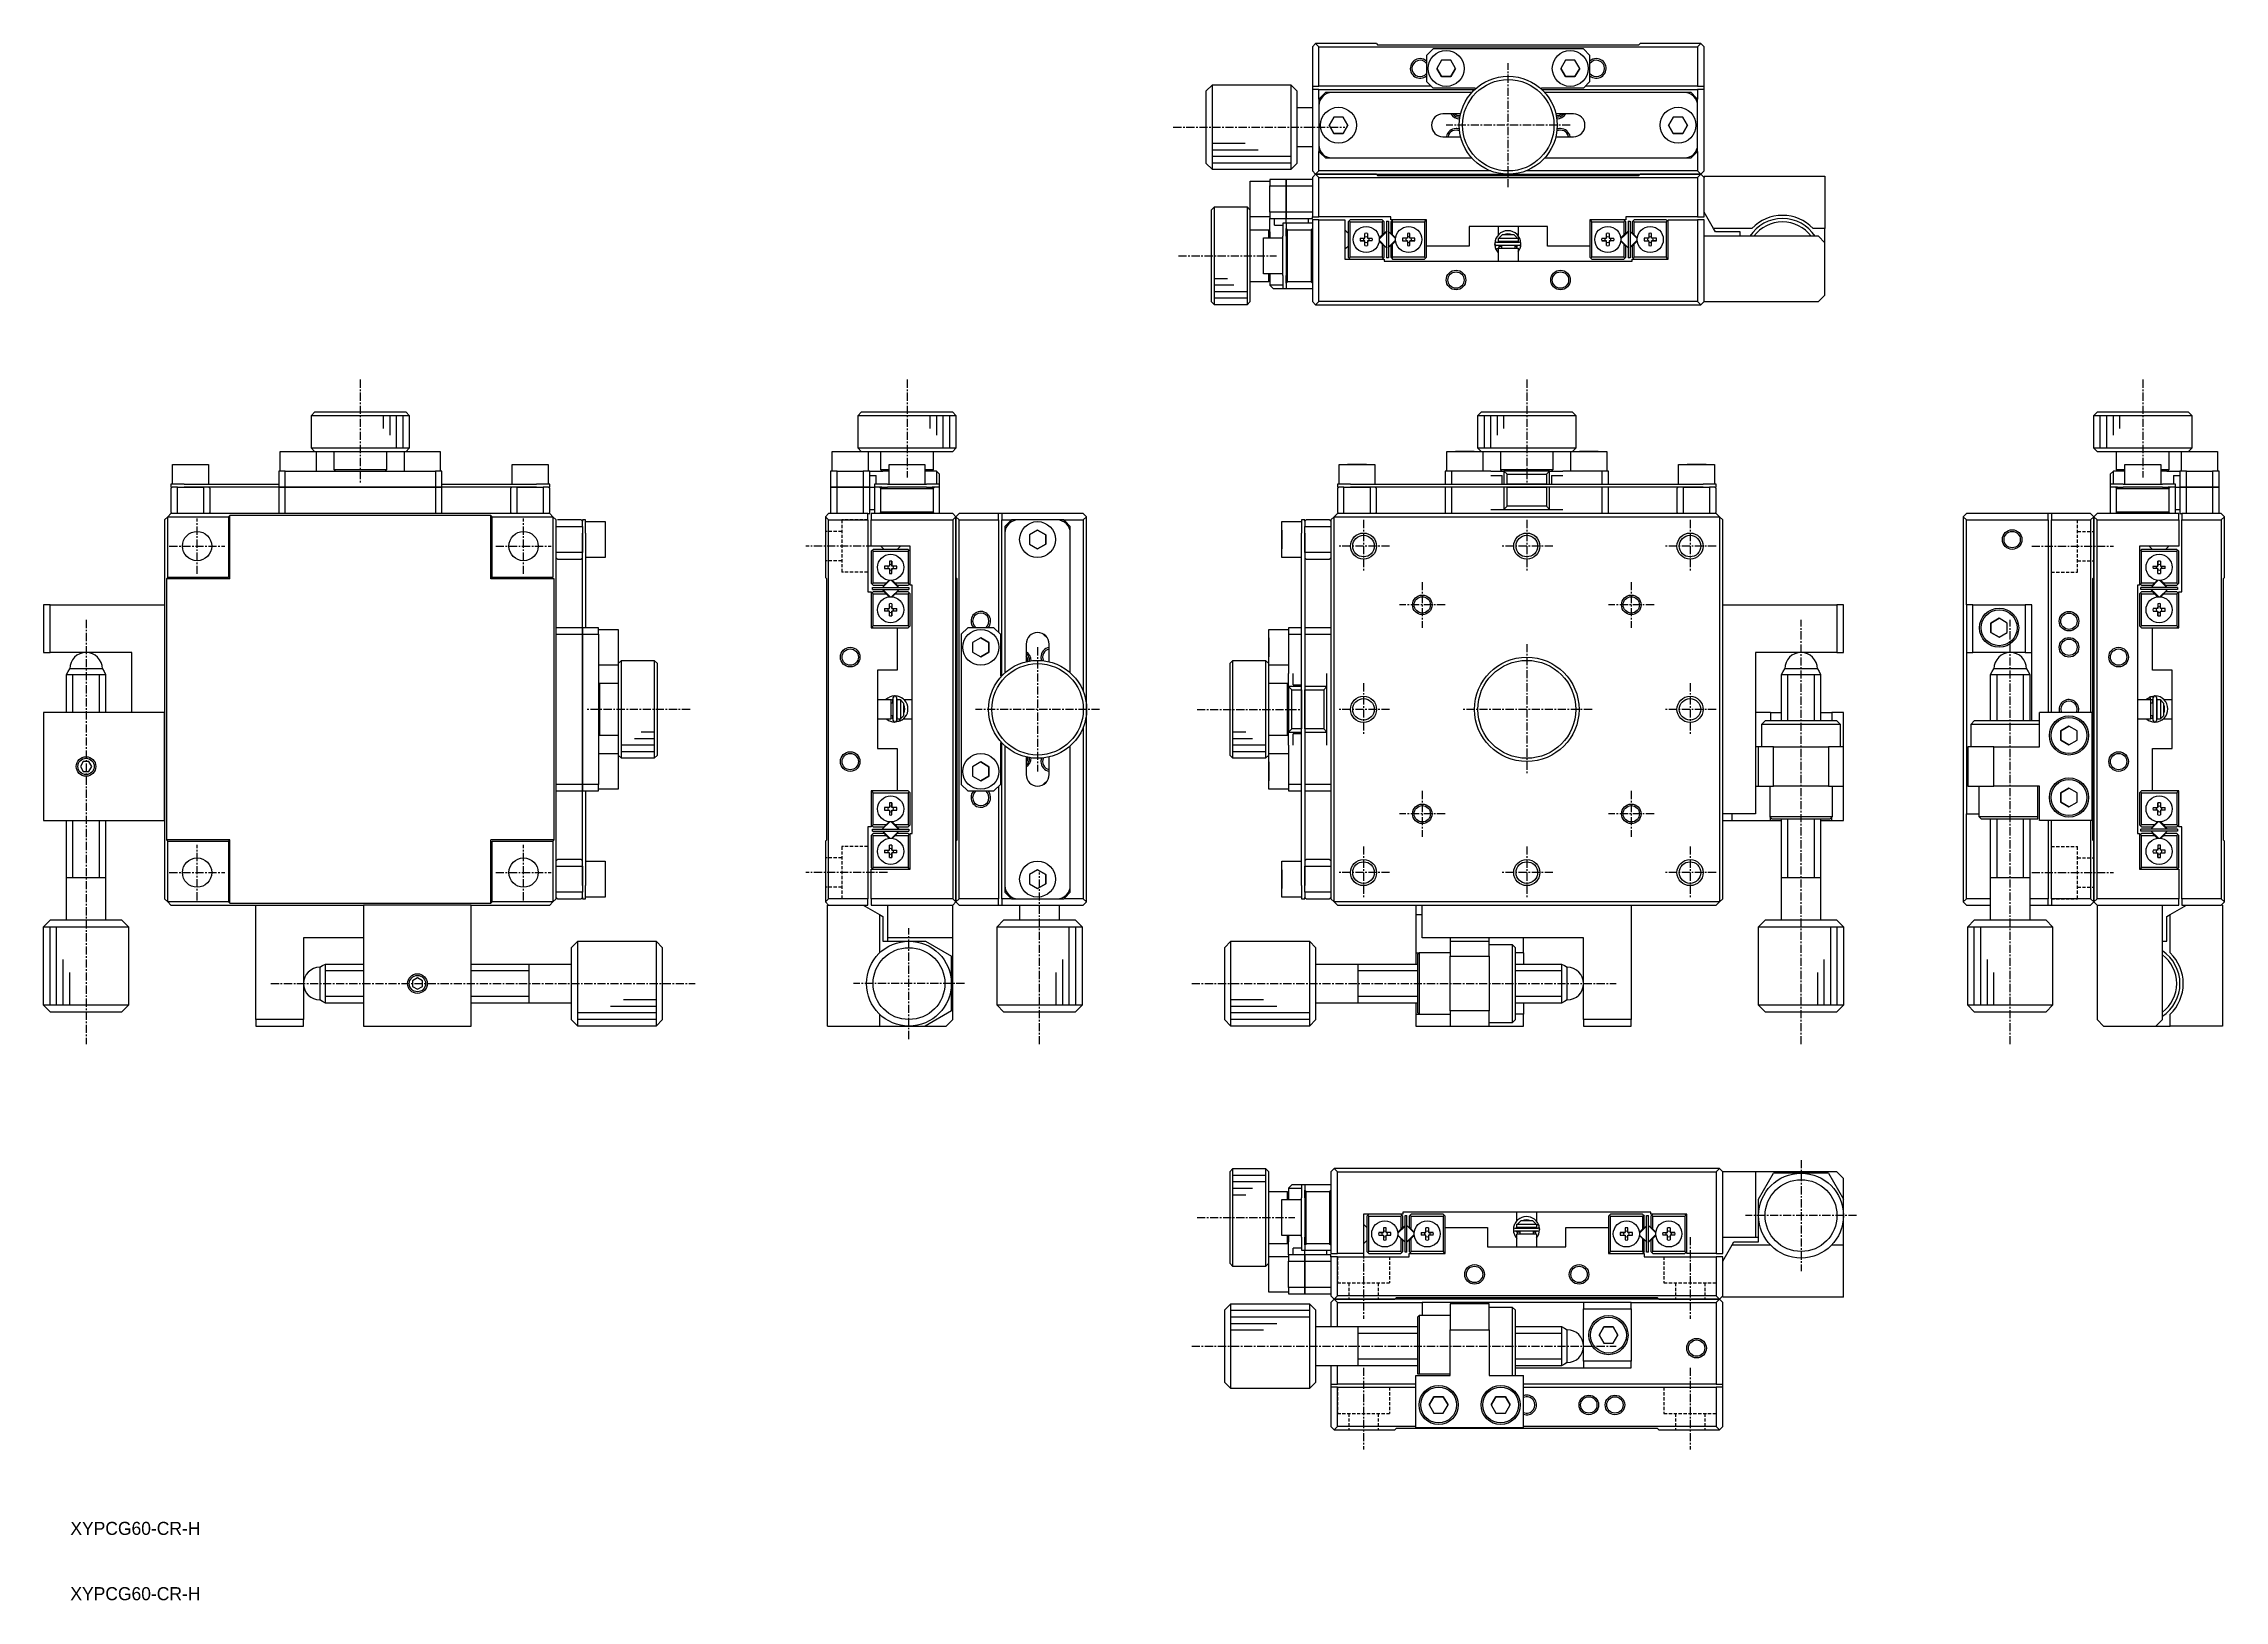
# Model space of a CAD drawing. Extents: x 6 to 340, y 10 to 248.
import ezdxf

# ---------------------------------------------------------------- set-up
doc = ezdxf.new("R2010")
doc.units = 0
doc.linetypes.add('CENTER', pattern=[2, 1.25, -0.25, 0.25, -0.25])
doc.linetypes.add('DASHED', pattern=[0.75, 0.5, -0.25])
doc.layers.get('0').update_dxf_attribs({"linetype": 'CONTINUOUS'})
doc.layers.add('CENTER', color=1, linetype='CENTER')
doc.styles.get("Standard").update_dxf_attribs({"font": 'FGP教科書体NT-M'})

msp = doc.modelspace()

# ---------------------------------------------------------------- texts
at = {"color": 7, "linetype": 'CONTINUOUS'}
for p in [(10, 20), (10, 10)]:
    msp.add_text('XYPCG60-CR-H', height=2, dxfattribs=at).set_placement(p)

# ---------------------------------------------------------------- linework, layer by layer
at = {"color": 7, "linetype": 'CONTINUOUS'}
for p, q in [((200.69, 248.38), (200.19, 247.88)), ((200.19, 247.88), (200.19, 241.88)), ((209.99, 248.38), (200.69, 248.38)), ((201.19, 247.88), (200.69, 248.38)), ((201.19, 241.88), (201.19, 247.88)), ((201.19, 247.88), (259.19, 247.88)), ((209.99, 248.38), (210.19, 248.18)), ((210.19, 248.18), (250.19, 248.18)), ((217.69, 246.58), (218.69, 247.58)), ((241.69, 247.58), (218.69, 247.58)), ((241.69, 247.58), (242.69, 246.58)), ((250.19, 248.18), (250.39, 248.38)), ((259.69, 248.38), (250.39, 248.38)), ((259.69, 248.38), (259.19, 247.88)), ((259.19, 247.88), (259.19, 241.88)), ((260.19, 247.88), (259.69, 248.38)), ((260.19, 241.88), (260.19, 247.88)), ((217.69, 246.58), (217.69, 242.58)), ((219.97, 245.83), (219.25, 244.58)), ((219.25, 244.58), (219.97, 243.33)), ((219.97, 243.33), (219.25, 244.58)), ((221.41, 245.83), (219.97, 245.83)), ((222.13, 244.58), (221.41, 245.83)), ((221.41, 243.33), (222.13, 244.58)), ((222.13, 244.58), (221.41, 243.33)), ((238.97, 245.83), (238.25, 244.58)), ((238.25, 244.58), (238.97, 243.33)), ((238.97, 243.33), (238.25, 244.58)), ((240.41, 245.83), (238.97, 245.83)), ((241.13, 244.58), (240.41, 245.83)), ((240.41, 243.33), (241.13, 244.58)), ((241.13, 244.58), (240.41, 243.33)), ((242.69, 242.58), (242.69, 246.58)), ((183.89, 241.08), (184.89, 242.08)), ((183.89, 241.08), (183.89, 235.53)), ((184.89, 235.52), (184.89, 242.08)), ((184.89, 242.08), (196.89, 242.08)), ((196.89, 242.08), (196.89, 229.08)), ((196.89, 242.08), (197.89, 241.08)), ((197.89, 230.08), (197.89, 241.08)), ((200.19, 241.88), (201.19, 241.88)), ((200.19, 241.88), (200.19, 241.38)), ((200.19, 241.38), (200.19, 228.88)), ((201.19, 241.38), (200.19, 241.38)), ((218.39, 241.88), (201.19, 241.88)), ((201.19, 241.38), (225.09, 241.38)), ((201.19, 239.88), (201.19, 241.38)), ((201.39, 240.08), (202.19, 240.88)), ((203.19, 240.88), (202.19, 240.88)), ((224.6, 240.88), (203.19, 240.88)), ((218.69, 241.58), (217.69, 242.58)), ((224.69, 241.58), (218.69, 241.58)), ((219.97, 243.33), (221.41, 243.33)), ((221.41, 243.33), (219.97, 243.33)), ((235.29, 241.38), (259.19, 241.38)), ((241.69, 241.58), (235.69, 241.58)), ((257.19, 240.88), (235.78, 240.88)), ((238.97, 243.33), (240.41, 243.33)), ((240.41, 243.33), (238.97, 243.33)), ((242.69, 242.58), (241.69, 241.58)), ((259.19, 241.88), (241.99, 241.88)), ((258.19, 240.88), (257.19, 240.88)), ((258.19, 240.88), (258.99, 240.08)), ((259.19, 241.88), (260.19, 241.88)), ((259.19, 241.38), (259.19, 239.88)), ((260.19, 241.38), (259.19, 241.38)), ((260.19, 241.38), (260.19, 241.88)), ((260.19, 228.88), (260.19, 241.38)), ((197.89, 238.58), (200.19, 238.58)), ((201.39, 240.08), (201.19, 239.88)), ((201.19, 239.88), (201.19, 238.88)), ((201.19, 238.88), (201.19, 232.88)), ((201.39, 239.75), (201.39, 240.08)), ((203.47, 237.13), (202.75, 235.88)), ((204.91, 237.13), (203.47, 237.13)), ((205.63, 235.88), (204.91, 237.13)), ((222.9, 237.63), (220.19, 237.63)), ((240.19, 237.63), (237.48, 237.63)), ((255.47, 237.13), (254.75, 235.88)), ((256.91, 237.13), (255.47, 237.13)), ((257.63, 235.88), (256.91, 237.13)), ((258.99, 240.08), (258.99, 239.75)), ((259.19, 239.88), (258.99, 240.08)), ((259.19, 238.88), (259.19, 239.88)), ((259.19, 232.88), (259.19, 238.88)), ((183.89, 235.53), (183.89, 230.08)), ((184.89, 229.08), (184.89, 235.52)), ((202.75, 235.88), (203.47, 234.63)), ((203.47, 234.63), (202.75, 235.88)), ((203.47, 234.63), (204.91, 234.63)), ((204.91, 234.63), (203.47, 234.63)), ((204.91, 234.63), (205.63, 235.88)), ((205.63, 235.88), (204.91, 234.63)), ((220.19, 234.13), (222.9, 234.13)), ((237.48, 234.13), (240.19, 234.13)), ((254.75, 235.88), (255.47, 234.63)), ((255.47, 234.63), (254.75, 235.88)), ((255.47, 234.63), (256.91, 234.63)), ((256.91, 234.63), (255.47, 234.63)), ((256.91, 234.63), (257.63, 235.88)), ((257.63, 235.88), (256.91, 234.63)), ((200.19, 232.58), (197.89, 232.58)), ((201.19, 232.88), (201.19, 231.88)), ((201.19, 231.88), (201.39, 231.68)), ((201.19, 228.88), (201.19, 231.88)), ((201.39, 231.68), (201.39, 232.01)), ((202.19, 230.88), (201.39, 231.68)), ((202.19, 230.88), (203.19, 230.88)), ((203.19, 230.88), (224.6, 230.88)), ((235.78, 230.88), (257.19, 230.88)), ((257.19, 230.88), (258.19, 230.88)), ((258.99, 231.68), (258.19, 230.88)), ((258.99, 232.01), (258.99, 231.68)), ((258.99, 231.68), (259.19, 231.88)), ((259.19, 231.88), (259.19, 232.88)), ((259.19, 231.88), (259.19, 228.88)), ((184.89, 229.08), (183.89, 230.08)), ((196.89, 229.08), (184.89, 229.08)), ((190.69, 221.83), (190.69, 227.33)), ((190.69, 227.33), (193.69, 227.33)), ((196.19, 227.58), (193.69, 227.58)), ((193.69, 227.58), (193.69, 226.58)), ((196.19, 226.58), (196.19, 227.58)), ((200.19, 227.58), (196.19, 227.58)), ((196.19, 227.58), (196.19, 226.58)), ((197.89, 230.08), (196.89, 229.08)), ((200.69, 228.38), (200.19, 228.88)), ((200.69, 228.38), (200.19, 227.88)), ((200.19, 227.88), (200.19, 221.88)), ((201.19, 228.88), (200.69, 228.38)), ((200.69, 228.38), (230.19, 228.38)), ((209.99, 228.38), (200.69, 228.38)), ((201.19, 227.88), (200.69, 228.38)), ((227.5, 228.88), (201.19, 228.88)), ((201.19, 227.88), (259.19, 227.88)), ((201.19, 221.88), (201.19, 227.88)), ((209.99, 228.38), (210.19, 228.18)), ((210.19, 228.18), (250.19, 228.18)), ((230.19, 228.38), (259.69, 228.38)), ((259.19, 228.88), (232.88, 228.88)), ((250.19, 228.18), (250.39, 228.38)), ((259.69, 228.38), (250.39, 228.38)), ((259.69, 228.38), (259.19, 228.88)), ((259.69, 228.38), (259.19, 227.88)), ((259.19, 227.88), (259.19, 221.88)), ((260.19, 228.88), (259.69, 228.38)), ((260.19, 227.88), (259.69, 228.38)), ((260.19, 228.08), (278.69, 228.08)), ((260.19, 228.08), (260.19, 227.88)), ((260.19, 221.88), (260.19, 227.88)), ((278.69, 228.08), (278.69, 220.08)), ((193.69, 226.58), (196.19, 226.58)), ((193.69, 222.58), (193.69, 226.58)), ((196.19, 226.58), (196.19, 222.58)), ((196.19, 226.58), (200.19, 226.58)), ((196.19, 222.58), (196.19, 226.58)), ((184.69, 222.88), (185.19, 223.38)), ((184.69, 222.88), (184.69, 208.88)), ((185.19, 208.38), (185.19, 223.38)), ((185.19, 223.38), (190.19, 223.38)), ((190.19, 223.38), (190.19, 208.38)), ((190.19, 223.38), (190.69, 222.88)), ((190.69, 208.88), (190.69, 221.83)), ((193.69, 221.83), (190.69, 221.83)), ((196.19, 222.58), (193.69, 222.58)), ((193.69, 222.58), (193.69, 221.58)), ((193.69, 221.58), (196.19, 221.58)), ((193.69, 219.58), (193.69, 221.58)), ((194.39, 220.58), (194.39, 221.58)), ((194.39, 220.58), (195.69, 220.58)), ((196.19, 220.88), (195.69, 220.88)), ((195.69, 220.88), (195.69, 218.88)), ((196.19, 221.58), (196.19, 222.58)), ((200.19, 222.58), (196.19, 222.58)), ((196.19, 222.58), (196.19, 221.58)), ((196.19, 221.58), (200.19, 221.58)), ((196.19, 220.88), (196.19, 221.58)), ((200.19, 220.88), (196.19, 220.88)), ((196.19, 220.88), (196.19, 220.08)), ((199.59, 220.88), (199.59, 221.58)), ((200.19, 221.58), (200.19, 221.88)), ((200.19, 221.88), (201.19, 221.88)), ((200.19, 221.38), (200.19, 208.88)), ((201.19, 221.38), (200.19, 221.38)), ((212.19, 221.88), (201.19, 221.88)), ((201.19, 221.38), (205.19, 221.38)), ((201.19, 208.88), (201.19, 221.38)), ((205.19, 221.38), (205.19, 215.38)), ((205.69, 221.08), (205.84, 221.23)), ((205.69, 221.08), (205.69, 215.68)), ((205.99, 221.38), (205.84, 221.23)), ((205.84, 221.23), (205.99, 221.08)), ((210.89, 221.38), (205.99, 221.38)), ((205.99, 221.08), (210.89, 221.08)), ((205.99, 215.68), (205.99, 221.08)), ((211.04, 221.23), (210.89, 221.38)), ((210.89, 221.08), (211.04, 221.23)), ((210.89, 221.08), (210.89, 219.09)), ((211.04, 221.23), (211.19, 221.08)), ((211.19, 219.39), (211.19, 221.08)), ((211.54, 221.18), (211.54, 215.58)), ((211.54, 221.18), (211.84, 221.18)), ((211.84, 221.18), (211.84, 215.58)), ((212.19, 221.38), (212.19, 221.88)), ((217.69, 221.38), (212.19, 221.38)), ((212.19, 221.08), (212.34, 221.23)), ((212.19, 221.08), (212.19, 219.39)), ((212.49, 221.38), (212.34, 221.23)), ((212.34, 221.23), (212.49, 221.08)), ((212.49, 221.08), (217.39, 221.08)), ((212.49, 219.09), (212.49, 221.08)), ((217.54, 221.23), (217.39, 221.38)), ((217.39, 221.08), (217.54, 221.23)), ((217.39, 221.08), (217.39, 215.68)), ((217.54, 221.23), (217.69, 221.08)), ((217.69, 217.38), (217.69, 221.38)), ((242.69, 221.38), (242.69, 217.38)), ((248.19, 221.38), (242.69, 221.38)), ((242.69, 221.08), (242.84, 221.23)), ((242.99, 221.38), (242.84, 221.23)), ((242.84, 221.23), (242.99, 221.08)), ((242.99, 221.08), (247.89, 221.08)), ((242.99, 215.68), (242.99, 221.08)), ((248.04, 221.23), (247.89, 221.38)), ((247.89, 221.08), (248.04, 221.23)), ((247.89, 221.08), (247.89, 219.09)), ((248.04, 221.23), (248.19, 221.08)), ((248.19, 221.88), (248.19, 221.38)), ((259.19, 221.88), (248.19, 221.88)), ((248.19, 219.39), (248.19, 221.08)), ((248.54, 221.18), (248.54, 215.58)), ((248.54, 221.18), (248.84, 221.18)), ((248.84, 221.18), (248.84, 215.58)), ((249.19, 221.08), (249.34, 221.23)), ((249.19, 221.08), (249.19, 219.39)), ((249.49, 221.38), (249.34, 221.23)), ((249.34, 221.23), (249.49, 221.08)), ((254.39, 221.38), (249.49, 221.38)), ((249.49, 221.08), (254.39, 221.08)), ((249.49, 219.09), (249.49, 221.08)), ((254.54, 221.23), (254.39, 221.38)), ((254.39, 221.08), (254.54, 221.23)), ((254.39, 221.08), (254.39, 215.68)), ((254.54, 221.23), (254.69, 221.08)), ((254.69, 215.38), (254.69, 221.38)), ((254.69, 221.38), (259.19, 221.38)), ((259.19, 221.88), (260.19, 221.88)), ((259.19, 221.38), (259.19, 208.88)), ((260.19, 221.38), (259.19, 221.38)), ((261.63, 220.08), (260.19, 222.58)), ((260.19, 208.88), (260.19, 221.38)), ((190.69, 219.88), (193.49, 219.88)), ((192.69, 213.13), (192.69, 218.63)), ((192.69, 218.63), (195.69, 218.63)), ((193.49, 219.88), (193.49, 218.63)), ((193.49, 219.88), (193.69, 219.68)), ((193.69, 219.58), (193.69, 218.63)), ((195.69, 212.88), (195.69, 218.88)), ((196.39, 219.88), (196.19, 220.08)), ((196.19, 220.08), (196.19, 219.75)), ((196.19, 219.75), (196.19, 220.08)), ((196.19, 218.88), (196.19, 219.75)), ((196.19, 218.88), (196.19, 212.88)), ((196.39, 219.88), (199.99, 219.88)), ((196.39, 211.88), (196.39, 219.88)), ((200.19, 220.08), (199.99, 219.88)), ((199.99, 219.88), (199.99, 211.88)), ((205.19, 219.88), (205.44, 219.63)), ((205.44, 217.13), (205.19, 216.88)), ((205.44, 219.63), (205.69, 219.38)), ((205.69, 217.38), (205.44, 217.13)), ((207.51, 218.58), (208.24, 218.58)), ((208.24, 218.18), (207.51, 218.18)), ((207.51, 218.18), (208.05, 218.18)), ((208.05, 218.18), (208.24, 218.18)), ((208.24, 218.58), (208.24, 219.31)), ((208.24, 217.45), (208.24, 218.18)), ((208.64, 219.31), (208.64, 218.58)), ((208.64, 218.58), (209.37, 218.58)), ((209.37, 218.18), (208.64, 218.18)), ((208.64, 218.18), (208.64, 217.45)), ((208.64, 218.18), (208.83, 218.18)), ((209.37, 218.18), (208.83, 218.18)), ((210.89, 219.09), (210.42, 218.62)), ((210.42, 218.14), (210.89, 217.68)), ((210.45, 218.56), (211.51, 219.62)), ((211.54, 219.58), (210.45, 218.49)), ((211.51, 217.15), (210.45, 218.21)), ((211.19, 219.39), (210.89, 219.09)), ((210.89, 217.68), (210.89, 215.68)), ((210.89, 217.68), (211.19, 217.38)), ((211.19, 215.68), (211.19, 217.38)), ((211.84, 217.19), (212.36, 217.71)), ((211.87, 219.62), (212.93, 218.56)), ((212.93, 218.21), (211.87, 217.15)), ((212.49, 219.09), (212.19, 219.39)), ((212.19, 217.38), (212.49, 217.68)), ((212.19, 217.38), (212.19, 215.68)), ((212.36, 217.71), (212.93, 218.28)), ((212.95, 218.62), (212.49, 219.09)), ((212.49, 217.68), (212.95, 218.14)), ((212.49, 215.68), (212.49, 217.68)), ((214.74, 218.58), (214.01, 218.58)), ((214.01, 218.18), (214.74, 218.18)), ((214.01, 218.18), (214.55, 218.18)), ((214.74, 218.18), (214.55, 218.18)), ((214.74, 219.31), (214.74, 218.58)), ((214.74, 218.18), (214.74, 217.45)), ((215.14, 218.58), (215.14, 219.31)), ((215.87, 218.58), (215.14, 218.58)), ((215.14, 218.18), (215.87, 218.18)), ((215.14, 217.45), (215.14, 218.18)), ((215.33, 218.18), (215.14, 218.18)), ((215.87, 218.18), (215.33, 218.18)), ((217.69, 215.68), (217.69, 217.38)), ((224.19, 217.38), (217.69, 217.38)), ((224.19, 220.38), (224.19, 217.38)), ((236.19, 220.38), (224.19, 220.38)), ((228.3, 216.94), (228.13, 217.7)), ((228.23, 217.27), (228.24, 217.3)), ((228.23, 217.23), (228.23, 217.27)), ((228.24, 217.19), (228.23, 217.23)), ((228.24, 217.34), (228.25, 217.38)), ((228.24, 217.3), (228.24, 217.34)), ((228.24, 217.15), (228.24, 217.19)), ((228.24, 217.12), (228.24, 217.15)), ((228.25, 217.08), (228.24, 217.12)), ((228.25, 217.38), (228.26, 217.41)), ((228.26, 217.05), (228.25, 217.08)), ((228.26, 217.41), (228.27, 217.45)), ((228.27, 217.45), (228.28, 217.48)), ((228.28, 217.48), (228.28, 217.5)), ((228.3, 216.93), (228.69, 217.08)), ((228.38, 217.98), (231.88, 217.98)), ((231.88, 217.48), (228.38, 217.48)), ((228.69, 218.14), (228.65, 217.98)), ((228.66, 217.07), (228.67, 217.08)), ((228.67, 217.08), (228.69, 217.09)), ((228.69, 219.11), (228.69, 220.38)), ((228.69, 218.58), (228.74, 218.58)), ((228.69, 218.08), (228.69, 218.58)), ((231.69, 218.08), (228.69, 218.08)), ((228.69, 217.08), (228.76, 217.13)), ((228.69, 217.09), (228.7, 217.09)), ((228.69, 217.08), (231.69, 217.08)), ((228.69, 215.08), (228.69, 217.08)), ((228.7, 217.09), (228.71, 217.1)), ((228.71, 217.1), (228.72, 217.11)), ((228.72, 217.11), (228.73, 217.11)), ((228.74, 217.27), (228.73, 217.26)), ((228.73, 217.26), (228.73, 217.24)), ((228.73, 217.24), (228.73, 217.23)), ((228.73, 217.23), (228.73, 217.22)), ((228.73, 217.22), (228.74, 217.21)), ((228.73, 217.11), (228.74, 217.12)), ((229.27, 219.08), (228.74, 218.58)), ((228.74, 218.58), (231.63, 218.58)), ((228.75, 217.32), (228.74, 217.3)), ((228.74, 217.3), (228.74, 217.29)), ((228.74, 217.29), (228.74, 217.28)), ((228.74, 217.28), (228.74, 217.27)), ((228.74, 217.21), (228.74, 217.19)), ((228.74, 217.19), (228.74, 217.18)), ((228.74, 217.18), (228.74, 217.17)), ((228.74, 217.17), (228.75, 217.16)), ((228.74, 217.12), (228.75, 217.13)), ((228.74, 217.12), (228.74, 217.12)), ((228.76, 217.34), (228.75, 217.33)), ((228.75, 217.33), (228.75, 217.32)), ((228.75, 217.16), (228.75, 217.15)), ((228.75, 217.15), (228.75, 217.14)), ((228.75, 217.13), (228.75, 217.14)), ((228.75, 217.14), (228.75, 217.14)), ((228.75, 217.14), (228.78, 217.08)), ((228.75, 217.13), (228.75, 217.13)), ((228.77, 217.36), (228.76, 217.35)), ((228.76, 217.35), (228.76, 217.34)), ((228.78, 217.37), (228.77, 217.36)), ((228.79, 217.39), (228.78, 217.38)), ((228.78, 217.38), (229.19, 217.38)), ((228.78, 217.38), (228.78, 217.37)), ((228.8, 217.4), (228.79, 217.39)), ((228.81, 217.41), (228.8, 217.4)), ((228.82, 217.42), (228.81, 217.41)), ((228.83, 217.43), (228.82, 217.42)), ((228.84, 217.43), (228.83, 217.43)), ((228.85, 217.44), (228.84, 217.43)), ((228.86, 217.45), (228.85, 217.44)), ((228.87, 217.45), (228.86, 217.45)), ((228.88, 217.46), (228.87, 217.45)), ((228.89, 217.46), (228.88, 217.46)), ((228.9, 217.47), (228.89, 217.46)), ((228.91, 217.47), (228.9, 217.47)), ((228.92, 217.47), (228.91, 217.47)), ((228.94, 217.48), (228.92, 217.47)), ((228.95, 217.48), (228.94, 217.48)), ((228.96, 217.48), (228.95, 217.48)), ((228.97, 217.48), (228.96, 217.48)), ((228.98, 217.48), (228.97, 217.48)), ((229.19, 217.98), (229.19, 218.08)), ((229.19, 217.98), (229.19, 218.08)), ((229.19, 217.08), (229.19, 217.48)), ((229.19, 217.38), (229.19, 217.48)), ((231.11, 219.08), (229.27, 219.08)), ((231.63, 218.58), (231.11, 219.08)), ((231.19, 218.08), (231.19, 217.98)), ((231.19, 218.08), (231.19, 217.98)), ((231.19, 217.48), (231.19, 217.08)), ((231.19, 217.48), (231.19, 217.38)), ((231.19, 217.38), (231.48, 217.38)), ((231.29, 217.48), (231.28, 217.48)), ((231.3, 217.48), (231.29, 217.48)), ((231.31, 217.48), (231.3, 217.48)), ((231.32, 217.48), (231.31, 217.48)), ((231.33, 217.47), (231.32, 217.48)), ((231.35, 217.47), (231.33, 217.47)), ((231.36, 217.47), (231.35, 217.47)), ((231.37, 217.46), (231.36, 217.47)), ((231.38, 217.46), (231.37, 217.46)), ((231.39, 217.45), (231.38, 217.46)), ((231.4, 217.45), (231.39, 217.45)), ((231.41, 217.44), (231.4, 217.45)), ((231.42, 217.44), (231.41, 217.44)), ((231.43, 217.43), (231.42, 217.44)), ((231.44, 217.42), (231.43, 217.43)), ((231.45, 217.41), (231.44, 217.42)), ((231.46, 217.4), (231.45, 217.41)), ((231.47, 217.4), (231.46, 217.4)), ((231.48, 217.39), (231.47, 217.4)), ((231.48, 217.38), (231.48, 217.39)), ((231.49, 217.37), (231.48, 217.38)), ((231.49, 217.08), (231.61, 217.48)), ((231.5, 217.36), (231.49, 217.37)), ((231.5, 217.34), (231.5, 217.36)), ((231.51, 217.33), (231.5, 217.34)), ((231.51, 217.32), (231.51, 217.33)), ((231.52, 217.31), (231.51, 217.32)), ((231.51, 217.14), (231.52, 217.15)), ((231.51, 217.14), (231.51, 217.14)), ((231.52, 217.3), (231.52, 217.31)), ((231.52, 217.29), (231.52, 217.3)), ((231.53, 217.27), (231.52, 217.29)), ((231.52, 217.18), (231.53, 217.19)), ((231.52, 217.16), (231.52, 217.18)), ((231.52, 217.15), (231.52, 217.16)), ((231.53, 217.26), (231.53, 217.27)), ((231.53, 217.25), (231.53, 217.26)), ((231.53, 217.24), (231.53, 217.25)), ((231.53, 217.22), (231.53, 217.24)), ((231.53, 217.21), (231.53, 217.22)), ((231.53, 217.2), (231.53, 217.21)), ((231.53, 217.19), (231.53, 217.2)), ((231.61, 217.98), (231.59, 218.08)), ((231.63, 218.58), (231.69, 218.58)), ((231.69, 220.38), (231.69, 218.98)), ((231.69, 218.58), (231.69, 218.08)), ((231.69, 217.08), (231.69, 215.08)), ((236.19, 217.38), (236.19, 220.38)), ((242.69, 217.38), (236.19, 217.38)), ((242.69, 217.38), (242.69, 215.68)), ((244.51, 218.58), (245.24, 218.58)), ((245.24, 218.18), (244.51, 218.18)), ((244.51, 218.18), (245.05, 218.18)), ((245.05, 218.18), (245.24, 218.18)), ((245.24, 218.58), (245.24, 219.31)), ((245.24, 217.45), (245.24, 218.18)), ((245.64, 219.31), (245.64, 218.58)), ((245.64, 218.58), (246.37, 218.58)), ((246.37, 218.18), (245.64, 218.18)), ((245.64, 218.18), (245.64, 217.45)), ((245.64, 218.18), (245.83, 218.18)), ((246.37, 218.18), (245.83, 218.18)), ((247.89, 219.09), (247.42, 218.62)), ((247.42, 218.14), (247.89, 217.68)), ((247.45, 218.56), (248.51, 219.62)), ((248.02, 219.05), (247.45, 218.49)), ((248.51, 217.15), (247.45, 218.21)), ((248.19, 219.39), (247.89, 219.09)), ((247.89, 217.68), (247.89, 215.68)), ((247.89, 217.68), (248.19, 217.38)), ((248.54, 219.58), (248.02, 219.05)), ((248.19, 215.68), (248.19, 217.38)), ((248.84, 217.19), (249.93, 218.28)), ((248.87, 219.62), (249.93, 218.56)), ((249.93, 218.21), (248.87, 217.15)), ((249.49, 219.09), (249.19, 219.39)), ((249.19, 217.38), (249.49, 217.68)), ((249.19, 217.38), (249.19, 215.68)), ((249.95, 218.62), (249.49, 219.09)), ((249.49, 217.68), (249.95, 218.14)), ((249.49, 215.68), (249.49, 217.68)), ((251.74, 218.58), (251.01, 218.58)), ((251.01, 218.18), (251.74, 218.18)), ((251.01, 218.18), (251.55, 218.18)), ((251.74, 218.18), (251.55, 218.18)), ((251.74, 219.31), (251.74, 218.58)), ((251.74, 218.18), (251.74, 217.45)), ((252.14, 218.58), (252.14, 219.31)), ((252.87, 218.58), (252.14, 218.58)), ((252.14, 218.18), (252.87, 218.18)), ((252.14, 217.45), (252.14, 218.18)), ((252.33, 218.18), (252.14, 218.18)), ((252.87, 218.18), (252.33, 218.18)), ((277.69, 218.88), (260.19, 218.88)), ((267.5, 220.08), (261.63, 220.08)), ((261.92, 219.58), (261.63, 220.08)), ((265.69, 219.58), (261.92, 219.58)), ((265.69, 218.88), (265.69, 219.58)), ((278.69, 220.08), (276.88, 220.08)), ((277.69, 218.88), (278.69, 217.88)), ((278.69, 217.88), (278.69, 220.08)), ((278.69, 209.88), (278.69, 217.88)), ((205.19, 215.38), (211.19, 215.38)), ((205.84, 215.53), (205.69, 215.68)), ((205.99, 215.68), (205.84, 215.53)), ((205.84, 215.53), (205.99, 215.38)), ((210.89, 215.68), (205.99, 215.68)), ((211.04, 215.53), (210.89, 215.68)), ((210.89, 215.38), (211.04, 215.53)), ((211.19, 215.68), (211.04, 215.53)), ((211.19, 215.38), (211.19, 215.08)), ((211.19, 215.08), (249.19, 215.08)), ((211.84, 215.58), (211.54, 215.58)), ((212.34, 215.53), (212.19, 215.68)), ((212.49, 215.68), (212.34, 215.53)), ((212.34, 215.53), (212.49, 215.38)), ((217.39, 215.68), (212.49, 215.68)), ((212.49, 215.38), (217.39, 215.38)), ((217.54, 215.53), (217.39, 215.68)), ((217.39, 215.38), (217.54, 215.53)), ((217.69, 215.68), (217.54, 215.53)), ((228.27, 217.01), (228.26, 217.05)), ((228.28, 216.98), (228.27, 217.01)), ((228.29, 216.94), (228.28, 216.98)), ((228.29, 216.94), (228.29, 216.94)), ((228.29, 216.94), (228.3, 216.94)), ((228.69, 216.35), (228.29, 216.94)), ((228.3, 216.94), (228.3, 216.94)), ((228.3, 216.94), (228.31, 216.94)), ((228.33, 216.86), (228.3, 216.94)), ((228.31, 216.94), (228.31, 216.94)), ((228.31, 216.94), (228.32, 216.94)), ((228.32, 216.94), (228.33, 216.94)), ((228.33, 216.94), (228.34, 216.94)), ((228.34, 216.94), (228.35, 216.95)), ((228.35, 216.95), (228.36, 216.95)), ((228.36, 216.95), (228.37, 216.95)), ((228.37, 216.95), (228.39, 216.96)), ((228.39, 216.96), (228.4, 216.96)), ((228.4, 216.96), (228.42, 216.97)), ((228.42, 216.97), (228.44, 216.97)), ((228.44, 216.97), (228.45, 216.98)), ((228.45, 216.98), (228.47, 216.99)), ((228.47, 216.99), (228.49, 216.99)), ((228.49, 216.99), (228.51, 217)), ((228.51, 217), (228.52, 217.01)), ((228.52, 217.01), (228.54, 217.02)), ((228.54, 217.02), (228.56, 217.02)), ((228.56, 217.02), (228.58, 217.03)), ((228.58, 217.03), (228.6, 217.04)), ((228.6, 217.04), (228.61, 217.05)), ((228.61, 217.05), (228.63, 217.06)), ((228.63, 217.06), (228.64, 217.06)), ((228.64, 217.06), (228.66, 217.07)), ((231.99, 216.99), (231.97, 216.94)), ((231.97, 216.95), (231.97, 216.94)), ((231.97, 216.94), (231.97, 216.94)), ((231.97, 216.94), (231.97, 216.94)), ((231.99, 217.01), (231.99, 217)), ((231.99, 217), (231.99, 217)), ((231.99, 217), (231.99, 217)), ((231.99, 217), (231.99, 217)), ((231.99, 217), (231.99, 217)), ((231.99, 217), (231.99, 217)), ((231.99, 217), (231.99, 217)), ((231.99, 217), (231.99, 216.99)), ((231.99, 216.99), (231.99, 216.99)), ((242.84, 215.53), (242.69, 215.68)), ((242.99, 215.68), (242.84, 215.53)), ((242.84, 215.53), (242.99, 215.38)), ((247.89, 215.68), (242.99, 215.68)), ((242.99, 215.38), (247.89, 215.38)), ((248.04, 215.53), (247.89, 215.68)), ((247.89, 215.38), (248.04, 215.53)), ((248.19, 215.68), (248.04, 215.53)), ((248.84, 215.58), (248.54, 215.58)), ((249.34, 215.53), (249.19, 215.68)), ((249.19, 215.38), (254.69, 215.38)), ((249.19, 215.08), (249.19, 215.38)), ((249.49, 215.68), (249.34, 215.53)), ((249.34, 215.53), (249.49, 215.38)), ((254.39, 215.68), (249.49, 215.68)), ((254.54, 215.53), (254.39, 215.68)), ((254.39, 215.38), (254.54, 215.53)), ((254.69, 215.68), (254.54, 215.53)), ((193.49, 211.88), (190.69, 211.88)), ((195.69, 213.13), (192.69, 213.13)), ((193.49, 213.13), (193.49, 211.88)), ((193.69, 212.08), (193.49, 211.88)), ((193.69, 213.13), (193.69, 211.38)), ((195.69, 211.38), (193.69, 211.38)), ((193.69, 211.38), (194.19, 210.88)), ((194.19, 210.88), (195.69, 210.88)), ((195.69, 212.88), (195.69, 210.88)), ((195.69, 210.88), (196.19, 210.88)), ((196.19, 212.01), (196.19, 212.88)), ((196.19, 212.01), (196.19, 211.68)), ((196.19, 211.68), (196.19, 212.01)), ((196.19, 211.68), (196.39, 211.88)), ((196.19, 211.68), (196.19, 210.88)), ((196.19, 210.88), (200.19, 210.88)), ((199.99, 211.88), (196.39, 211.88)), ((199.99, 211.88), (200.19, 211.68)), ((185.19, 208.38), (184.69, 208.88)), ((190.19, 208.38), (185.19, 208.38)), ((190.69, 208.88), (190.19, 208.38)), ((200.69, 208.38), (200.19, 208.88)), ((201.19, 208.88), (200.69, 208.38)), ((200.69, 208.38), (259.69, 208.38)), ((259.19, 208.88), (201.19, 208.88)), ((259.69, 208.38), (259.19, 208.88)), ((260.19, 208.88), (259.69, 208.38)), ((260.19, 208.88), (277.69, 208.88)), ((278.69, 209.88), (277.69, 208.88)), ((46.9, 191.43), (47.4, 191.93)), ((46.9, 191.43), (54.4, 191.43)), ((46.9, 186.43), (46.9, 191.43)), ((61.4, 191.93), (47.4, 191.93)), ((54.4, 191.93), (47.4, 191.93)), ((61.4, 191.93), (54.4, 191.93)), ((54.4, 191.43), (61.9, 191.43)), ((61.4, 191.93), (61.9, 191.43)), ((61.9, 191.43), (61.9, 186.43)), ((130.62, 191.43), (131.12, 191.93)), ((130.62, 191.43), (145.62, 191.43)), ((130.62, 186.43), (130.62, 191.43)), ((145.12, 191.93), (131.12, 191.93)), ((145.12, 191.93), (145.62, 191.43)), ((145.62, 191.43), (145.62, 186.43)), ((225.53, 191.43), (226.03, 191.93)), ((225.53, 191.43), (240.53, 191.43)), ((225.53, 186.43), (225.53, 191.43)), ((240.03, 191.93), (226.03, 191.93)), ((240.03, 191.93), (240.53, 191.43)), ((240.53, 191.43), (240.53, 186.43)), ((319.86, 191.43), (320.36, 191.93)), ((319.86, 191.43), (334.86, 191.43)), ((319.86, 186.43), (319.86, 191.43)), ((334.36, 191.93), (320.36, 191.93)), ((334.36, 191.93), (334.86, 191.43)), ((334.86, 191.43), (334.86, 186.43)), ((25.65, 183.93), (28.4, 183.93)), ((25.65, 180.93), (25.65, 183.93)), ((28.4, 183.93), (31.15, 183.93)), ((31.15, 183.93), (31.15, 180.93)), ((42.15, 185.93), (44.9, 185.93)), ((42.15, 182.93), (42.15, 185.93)), ((44.9, 185.93), (47.65, 185.93)), ((61.9, 186.43), (46.9, 186.43)), ((47.4, 185.93), (46.9, 186.43)), ((47.65, 185.93), (61.15, 185.93)), ((47.65, 185.93), (47.65, 182.93)), ((50.4, 183.13), (50.4, 185.93)), ((58.4, 185.93), (58.4, 183.13)), ((61.15, 185.93), (63.9, 185.93)), ((61.15, 182.93), (61.15, 185.93)), ((61.9, 186.43), (61.4, 185.93)), ((63.9, 185.93), (66.65, 185.93)), ((66.65, 185.93), (66.65, 182.93)), ((77.65, 183.93), (80.4, 183.93)), ((77.65, 180.93), (77.65, 183.93)), ((80.4, 183.93), (83.15, 183.93)), ((83.15, 183.93), (83.15, 180.93)), ((126.67, 185.93), (132.17, 185.93)), ((126.67, 182.93), (126.67, 185.93)), ((145.62, 186.43), (130.62, 186.43)), ((131.12, 185.93), (130.62, 186.43)), ((132.17, 185.93), (145.12, 185.93)), ((132.17, 185.93), (132.17, 182.93)), ((134.12, 183.13), (134.12, 185.93)), ((135.37, 183.93), (140.87, 183.93)), ((135.37, 180.93), (135.37, 183.93)), ((140.87, 183.93), (140.87, 180.93)), ((142.12, 185.93), (142.12, 183.13)), ((145.62, 186.43), (145.12, 185.93)), ((204.28, 183.93), (207.03, 183.93)), ((204.28, 183.93), (209.78, 183.93)), ((204.28, 180.93), (204.28, 183.93)), ((205.59, 183.93), (206.31, 183.93)), ((206.31, 183.93), (205.59, 183.93)), ((206.31, 183.93), (207.75, 183.93)), ((207.75, 183.93), (206.31, 183.93)), ((207.03, 183.93), (209.78, 183.93)), ((207.75, 183.93), (208.48, 183.93)), ((208.48, 183.93), (207.75, 183.93)), ((209.78, 183.93), (209.78, 180.93)), ((220.78, 185.93), (226.04, 185.93)), ((220.78, 185.93), (223.53, 185.93)), ((220.78, 182.93), (220.78, 185.93)), ((222.09, 185.93), (222.81, 185.93)), ((222.81, 185.93), (222.09, 185.93)), ((222.81, 185.93), (224.25, 185.93)), ((224.25, 185.93), (222.81, 185.93)), ((223.53, 185.93), (226.04, 185.93)), ((224.25, 185.93), (224.98, 185.93)), ((224.98, 185.93), (224.25, 185.93)), ((233.03, 186.43), (225.53, 186.43)), ((226.03, 185.93), (225.53, 186.43)), ((226.03, 185.93), (233.03, 185.93)), ((226.03, 185.93), (229.03, 185.93)), ((226.28, 185.93), (226.28, 182.93)), ((229.03, 185.93), (237.03, 185.93)), ((229.03, 185.93), (233.03, 185.93)), ((229.03, 183.13), (229.03, 185.93)), ((240.53, 186.43), (233.03, 186.43)), ((233.03, 185.93), (240.03, 185.93)), ((233.03, 185.93), (237.03, 185.93)), ((237.03, 185.93), (240.03, 185.93)), ((237.03, 185.93), (237.03, 183.13)), ((239.78, 182.93), (239.78, 185.93)), ((240.53, 186.43), (240.03, 185.93)), ((240.03, 185.93), (245.28, 185.93)), ((240.03, 185.93), (242.53, 185.93)), ((241.09, 185.93), (241.81, 185.93)), ((241.81, 185.93), (241.09, 185.93)), ((241.81, 185.93), (243.25, 185.93)), ((243.25, 185.93), (241.81, 185.93)), ((242.53, 185.93), (245.28, 185.93)), ((243.25, 185.93), (243.98, 185.93)), ((243.98, 185.93), (243.25, 185.93)), ((245.28, 185.93), (245.28, 182.93)), ((256.28, 183.93), (259.03, 183.93)), ((256.28, 183.93), (261.78, 183.93)), ((256.28, 180.93), (256.28, 183.93)), ((257.59, 183.93), (258.31, 183.93)), ((258.31, 183.93), (257.59, 183.93)), ((258.31, 183.93), (259.75, 183.93)), ((259.75, 183.93), (258.31, 183.93)), ((259.03, 183.93), (261.78, 183.93)), ((259.75, 183.93), (260.48, 183.93)), ((260.48, 183.93), (259.75, 183.93)), ((261.78, 183.93), (261.78, 180.93)), ((334.86, 186.43), (319.86, 186.43)), ((320.36, 185.93), (319.86, 186.43)), ((320.36, 185.93), (333.31, 185.93)), ((323.36, 183.13), (323.36, 185.93)), ((324.61, 183.93), (330.11, 183.93)), ((324.61, 180.93), (324.61, 183.93)), ((330.11, 183.93), (330.11, 180.93)), ((331.36, 185.93), (331.36, 183.13)), ((333.31, 185.93), (338.81, 185.93)), ((333.31, 182.93), (333.31, 185.93)), ((334.86, 186.43), (334.36, 185.93)), ((338.81, 185.93), (338.81, 182.93)), ((25.4, 180.93), (25.4, 180.43)), ((27.4, 180.93), (25.4, 180.93)), ((25.4, 180.23), (25.6, 180.43)), ((25.4, 180.43), (25.6, 180.43)), ((26.4, 180.43), (25.6, 180.43)), ((26.4, 176.43), (26.4, 180.43)), ((26.4, 180.43), (27.4, 180.43)), ((26.4, 180.43), (27.4, 180.43)), ((27.4, 180.93), (41.9, 180.93)), ((27.4, 180.43), (30.4, 180.43)), ((30.4, 180.43), (27.4, 180.43)), ((30.4, 180.43), (30.4, 176.43)), ((41.9, 180.43), (30.4, 180.43)), ((31.2, 180.43), (31.4, 180.23)), ((41.9, 182.93), (41.9, 180.43)), ((42.9, 182.93), (41.9, 182.93)), ((41.9, 180.43), (42.9, 180.43)), ((41.9, 180.43), (41.9, 176.43)), ((42.9, 180.43), (41.9, 180.43)), ((42.9, 180.43), (42.9, 182.93)), ((42.9, 182.93), (53.15, 182.93)), ((65.9, 180.43), (42.9, 180.43)), ((42.9, 176.43), (42.9, 180.43)), ((42.9, 180.43), (65.9, 180.43)), ((58.4, 183.13), (50.4, 183.13)), ((50.6, 182.93), (50.4, 183.13)), ((53.15, 182.93), (55.65, 182.93)), ((55.65, 182.93), (65.9, 182.93)), ((58.4, 183.13), (58.2, 182.93)), ((65.9, 182.93), (65.9, 180.43)), ((66.9, 182.93), (65.9, 182.93)), ((65.9, 180.43), (66.9, 180.43)), ((65.9, 180.43), (65.9, 176.43)), ((66.9, 180.43), (65.9, 180.43)), ((66.9, 180.43), (66.9, 182.93)), ((66.9, 180.93), (81.4, 180.93)), ((78.4, 180.43), (66.9, 180.43)), ((66.9, 176.43), (66.9, 180.43)), ((77.4, 180.23), (77.6, 180.43)), ((78.4, 176.43), (78.4, 180.43)), ((78.4, 180.43), (81.4, 180.43)), ((81.4, 180.43), (78.4, 180.43)), ((83.4, 180.93), (81.4, 180.93)), ((81.4, 180.43), (82.4, 180.43)), ((81.4, 180.43), (82.4, 180.43)), ((82.4, 180.43), (82.4, 176.43)), ((83.2, 180.43), (82.4, 180.43)), ((83.2, 180.43), (83.4, 180.23)), ((83.2, 180.43), (83.4, 180.43)), ((83.4, 180.43), (83.4, 180.93)), ((126.42, 182.93), (126.42, 180.43)), ((127.42, 182.93), (126.42, 182.93)), ((126.42, 180.43), (127.42, 180.43)), ((127.42, 180.43), (126.42, 180.43)), ((126.42, 180.43), (126.42, 176.43)), ((127.42, 180.43), (127.42, 182.93)), ((127.42, 182.93), (131.42, 182.93)), ((131.42, 180.43), (127.42, 180.43)), ((127.42, 176.43), (127.42, 180.43)), ((127.42, 180.43), (131.42, 180.43)), ((131.42, 182.93), (131.42, 180.43)), ((132.42, 182.93), (131.42, 182.93)), ((131.42, 180.43), (132.42, 180.43)), ((131.42, 180.43), (131.42, 176.43)), ((132.42, 180.43), (131.42, 180.43)), ((132.42, 180.43), (132.42, 182.93)), ((132.42, 182.93), (134.42, 182.93)), ((132.42, 182.23), (133.42, 182.23)), ((132.42, 176.43), (132.42, 180.43)), ((132.42, 180.43), (133.12, 180.43)), ((133.12, 180.93), (133.12, 180.43)), ((135.12, 180.93), (133.12, 180.93)), ((133.12, 180.43), (133.12, 176.43)), ((133.92, 180.43), (133.12, 180.43)), ((133.42, 180.93), (133.42, 182.23)), ((133.92, 180.43), (134.12, 180.23)), ((134.24, 180.43), (133.92, 180.43)), ((133.92, 180.43), (134.24, 180.43)), ((135.37, 183.13), (134.12, 183.13)), ((134.32, 182.93), (134.12, 183.13)), ((134.24, 180.43), (135.12, 180.43)), ((135.37, 182.93), (134.42, 182.93)), ((135.12, 180.93), (141.12, 180.93)), ((141.12, 180.43), (135.12, 180.43)), ((142.12, 183.13), (140.87, 183.13)), ((142.62, 182.93), (140.87, 182.93)), ((143.12, 180.93), (141.12, 180.93)), ((141.12, 180.43), (141.99, 180.43)), ((142.12, 183.13), (141.92, 182.93)), ((142.32, 180.43), (141.99, 180.43)), ((141.99, 180.43), (142.32, 180.43)), ((142.12, 180.23), (142.32, 180.43)), ((143.12, 180.43), (142.32, 180.43)), ((142.62, 182.93), (142.62, 180.93)), ((142.62, 182.93), (143.12, 182.43)), ((143.12, 180.93), (143.12, 182.43)), ((143.12, 180.43), (143.12, 180.93)), ((143.12, 176.43), (143.12, 180.43)), ((204.03, 180.93), (204.03, 180.43)), ((206.03, 180.93), (204.03, 180.93)), ((204.03, 180.23), (204.23, 180.43)), ((204.03, 180.43), (204.23, 180.43)), ((205.03, 180.43), (204.23, 180.43)), ((205.03, 176.43), (205.03, 180.43)), ((205.03, 180.43), (206.03, 180.43)), ((205.03, 180.43), (206.03, 180.43)), ((206.03, 180.93), (230.03, 180.93)), ((206.03, 180.43), (209.03, 180.43)), ((209.03, 180.43), (206.03, 180.43)), ((209.03, 180.43), (209.03, 176.43)), ((230.03, 180.43), (209.03, 180.43)), ((209.83, 180.43), (210.03, 180.23)), ((220.53, 182.93), (220.53, 180.93)), ((221.53, 182.93), (220.53, 182.93)), ((220.53, 180.43), (220.53, 176.43)), ((221.53, 180.93), (221.53, 182.93)), ((227.53, 182.93), (221.53, 182.93)), ((221.53, 176.43), (221.53, 180.43)), ((227.53, 182.93), (229.23, 182.93)), ((227.53, 182.23), (229.26, 182.23)), ((233.03, 183.13), (229.03, 183.13)), ((229.23, 182.93), (229.03, 183.13)), ((229.23, 182.93), (229.53, 182.93)), ((229.23, 182.93), (229.53, 182.93)), ((229.26, 180.93), (229.26, 182.23)), ((229.53, 182.93), (230.03, 182.43)), ((229.53, 182.93), (229.53, 180.93)), ((231.78, 182.93), (229.53, 182.93)), ((229.53, 180.43), (229.53, 177.03)), ((230.03, 180.93), (230.03, 182.43)), ((230.03, 182.43), (236.03, 182.43)), ((236.03, 180.93), (230.03, 180.93)), ((230.03, 180.93), (236.03, 180.93)), ((236.03, 180.43), (230.03, 180.43)), ((230.03, 177.53), (230.03, 180.43)), ((230.03, 180.43), (236.03, 180.43)), ((234.28, 182.93), (231.78, 182.93)), ((237.03, 183.13), (233.03, 183.13)), ((236.53, 182.93), (234.28, 182.93)), ((236.53, 182.93), (236.03, 182.43)), ((236.03, 182.43), (236.03, 180.93)), ((236.03, 180.93), (260.03, 180.93)), ((257.03, 180.43), (236.03, 180.43)), ((236.03, 180.43), (236.03, 177.53)), ((236.53, 182.93), (236.83, 182.93)), ((236.53, 182.93), (236.83, 182.93)), ((236.53, 180.93), (236.53, 182.93)), ((236.53, 177.03), (236.53, 180.43)), ((236.8, 182.23), (236.8, 180.93)), ((236.8, 182.23), (238.53, 182.23)), ((237.03, 183.13), (236.83, 182.93)), ((236.83, 182.93), (238.53, 182.93)), ((244.53, 182.93), (238.53, 182.93)), ((244.53, 182.93), (244.53, 180.93)), ((245.53, 182.93), (244.53, 182.93)), ((244.53, 180.43), (244.53, 176.43)), ((245.53, 180.93), (245.53, 182.93)), ((245.53, 176.43), (245.53, 180.43)), ((256.03, 180.23), (256.23, 180.43)), ((257.03, 176.43), (257.03, 180.43)), ((257.03, 180.43), (260.03, 180.43)), ((260.03, 180.43), (257.03, 180.43)), ((262.03, 180.93), (260.03, 180.93)), ((260.03, 180.43), (261.03, 180.43)), ((260.03, 180.43), (261.03, 180.43)), ((261.03, 180.43), (261.03, 176.43)), ((261.83, 180.43), (261.03, 180.43)), ((261.83, 180.43), (262.03, 180.23)), ((261.83, 180.43), (262.03, 180.43)), ((262.03, 180.43), (262.03, 180.93)), ((322.86, 182.93), (322.36, 182.43)), ((322.36, 182.43), (322.36, 180.93)), ((322.36, 180.93), (322.36, 180.43)), ((324.36, 180.93), (322.36, 180.93)), ((322.36, 180.43), (322.36, 176.43)), ((323.16, 180.43), (322.36, 180.43)), ((322.86, 180.93), (322.86, 182.93)), ((324.61, 182.93), (322.86, 182.93)), ((323.16, 180.43), (323.36, 180.23)), ((323.49, 180.43), (323.16, 180.43)), ((323.16, 180.43), (323.49, 180.43)), ((324.61, 183.13), (323.36, 183.13)), ((323.56, 182.93), (323.36, 183.13)), ((323.49, 180.43), (324.36, 180.43)), ((324.36, 180.93), (330.36, 180.93)), ((330.36, 180.43), (324.36, 180.43)), ((331.36, 183.13), (330.11, 183.13)), ((331.06, 182.93), (330.11, 182.93)), ((332.36, 180.93), (330.36, 180.93)), ((330.36, 180.43), (331.23, 180.43)), ((331.06, 182.93), (333.06, 182.93)), ((331.36, 183.13), (331.16, 182.93)), ((331.56, 180.43), (331.23, 180.43)), ((331.23, 180.43), (331.56, 180.43)), ((331.36, 180.23), (331.56, 180.43)), ((332.36, 180.43), (331.56, 180.43)), ((332.06, 182.23), (332.06, 180.93)), ((332.06, 182.23), (333.06, 182.23)), ((332.36, 180.43), (332.36, 180.93)), ((332.36, 176.43), (332.36, 180.43)), ((332.36, 180.43), (333.06, 180.43)), ((333.06, 182.93), (333.06, 180.43)), ((334.06, 182.93), (333.06, 182.93)), ((333.06, 180.43), (334.06, 180.43)), ((333.06, 180.43), (333.06, 176.43)), ((334.06, 180.43), (333.06, 180.43)), ((334.06, 182.93), (338.06, 182.93)), ((334.06, 180.43), (334.06, 182.93)), ((338.06, 180.43), (334.06, 180.43)), ((334.06, 180.43), (338.06, 180.43)), ((334.06, 176.43), (334.06, 180.43)), ((338.06, 182.93), (338.06, 180.43)), ((339.06, 182.93), (338.06, 182.93)), ((338.06, 180.43), (339.06, 180.43)), ((338.06, 180.43), (338.06, 176.43)), ((339.06, 180.43), (338.06, 180.43)), ((339.06, 180.43), (339.06, 182.93)), ((339.06, 176.43), (339.06, 180.43)), ((25.4, 180.23), (25.4, 176.63)), ((31.4, 176.63), (31.4, 180.23)), ((77.4, 180.23), (77.4, 176.63)), ((83.4, 176.63), (83.4, 180.23)), ((132.42, 177.03), (133.12, 177.03)), ((134.12, 180.23), (142.12, 180.23)), ((134.12, 176.63), (134.12, 180.23)), ((142.12, 180.23), (142.12, 176.63)), ((204.03, 180.23), (204.03, 176.63)), ((210.03, 176.63), (210.03, 180.23)), ((227.53, 177.03), (229.53, 177.03)), ((230.03, 177.53), (229.53, 177.03)), ((229.53, 177.03), (236.53, 177.03)), ((236.03, 177.53), (230.03, 177.53)), ((236.03, 177.53), (236.53, 177.03)), ((236.53, 177.03), (238.53, 177.03)), ((256.03, 180.23), (256.03, 176.63)), ((262.03, 176.63), (262.03, 180.23)), ((323.36, 180.23), (331.36, 180.23)), ((323.36, 176.63), (323.36, 180.23)), ((331.36, 180.23), (331.36, 176.63)), ((332.36, 177.03), (333.06, 177.03)), ((24.4, 175.43), (24.9, 175.93)), ((24.4, 175.43), (24.4, 117.43)), ((24.9, 175.93), (25.4, 176.43)), ((24.9, 166.63), (24.9, 175.93)), ((24.9, 175.93), (34.2, 175.93)), ((25.6, 176.43), (25.4, 176.63)), ((83.4, 176.43), (25.4, 176.43)), ((31.4, 176.63), (31.2, 176.43)), ((34.4, 176.13), (34.2, 175.93)), ((34.4, 176.13), (34.2, 175.93)), ((34.2, 175.93), (34.2, 166.63)), ((34.4, 166.43), (34.4, 176.13)), ((74.4, 176.13), (34.4, 176.13)), ((74.4, 166.43), (74.4, 176.13)), ((74.6, 175.93), (74.4, 176.13)), ((74.6, 166.63), (74.6, 175.93)), ((74.6, 175.93), (83.9, 175.93)), ((77.6, 176.43), (77.4, 176.63)), ((83.4, 176.63), (83.2, 176.43)), ((83.4, 176.43), (83.9, 175.93)), ((83.9, 175.93), (84.4, 175.43)), ((83.9, 175.93), (83.9, 166.63)), ((84.4, 117.43), (84.4, 175.43)), ((84.4, 174.43), (88.4, 174.43)), ((88.2, 175.43), (84.6, 175.43)), ((88.2, 175.43), (88.4, 175.23)), ((88.9, 175.43), (88.4, 175.43)), ((88.4, 175.43), (88.4, 175.23)), ((88.4, 174.43), (88.4, 175.23)), ((88.4, 174.43), (88.4, 173.43)), ((88.4, 174.43), (88.4, 173.43)), ((88.9, 173.43), (88.9, 175.43)), ((88.9, 175.18), (91.9, 175.18)), ((91.9, 175.18), (91.9, 172.43)), ((126.12, 176.43), (125.62, 175.93)), ((125.62, 175.93), (126.12, 175.43)), ((125.62, 175.93), (125.62, 166.63)), ((132.12, 176.43), (126.12, 176.43)), ((126.12, 175.43), (132.12, 175.43)), ((126.12, 117.43), (126.12, 175.43)), ((132.12, 176.43), (132.42, 176.43)), ((132.12, 175.43), (132.12, 176.43)), ((132.12, 175.43), (132.12, 164.43)), ((145.12, 176.43), (132.62, 176.43)), ((132.62, 176.43), (132.62, 175.43)), ((132.62, 175.43), (145.12, 175.43)), ((132.62, 171.43), (132.62, 175.43)), ((134.12, 176.63), (133.92, 176.43)), ((142.12, 176.63), (134.12, 176.63)), ((142.32, 176.43), (142.12, 176.63)), ((145.12, 176.43), (145.62, 175.93)), ((145.62, 175.93), (145.12, 175.43)), ((145.12, 175.43), (145.12, 117.43)), ((146.12, 176.43), (145.62, 175.93)), ((145.62, 116.93), (145.62, 175.93)), ((145.62, 175.93), (146.12, 175.43)), ((145.62, 175.93), (145.62, 166.63)), ((152.12, 176.43), (146.12, 176.43)), ((146.12, 175.43), (152.12, 175.43)), ((146.12, 117.43), (146.12, 175.43)), ((152.12, 175.43), (152.12, 176.43)), ((152.62, 176.43), (152.12, 176.43)), ((152.12, 175.43), (152.12, 158.23)), ((165.12, 176.43), (152.62, 176.43)), ((152.62, 176.43), (152.62, 175.43)), ((152.62, 151.53), (152.62, 175.43)), ((152.62, 175.43), (154.12, 175.43)), ((153.12, 174.43), (153.92, 175.23)), ((153.12, 174.43), (153.12, 173.43)), ((154.12, 175.43), (153.92, 175.23)), ((153.92, 175.23), (154.24, 175.23)), ((155.12, 175.43), (154.12, 175.43)), ((161.12, 175.43), (155.12, 175.43)), ((158.12, 173.87), (156.87, 173.15)), ((159.37, 173.15), (158.12, 173.87)), ((158.12, 173.87), (159.37, 173.15)), ((162.12, 175.43), (161.12, 175.43)), ((161.99, 175.23), (162.32, 175.23)), ((162.32, 175.23), (162.12, 175.43)), ((162.12, 175.43), (165.12, 175.43)), ((162.32, 175.23), (163.12, 174.43)), ((163.12, 173.43), (163.12, 174.43)), ((165.12, 176.43), (165.62, 175.93)), ((165.62, 175.93), (165.12, 175.43)), ((165.12, 175.43), (165.12, 149.12)), ((165.62, 146.43), (165.62, 175.93)), ((195.53, 172.43), (195.53, 175.18)), ((195.53, 169.68), (195.53, 175.18)), ((195.53, 175.18), (198.53, 175.18)), ((195.53, 173.15), (195.53, 173.87)), ((195.53, 173.87), (195.53, 173.15)), ((199.03, 175.43), (198.53, 175.43)), ((198.53, 175.43), (198.53, 173.43)), ((199.03, 175.23), (199.23, 175.43)), ((199.03, 175.23), (199.03, 175.43)), ((199.03, 175.23), (199.03, 174.43)), ((199.03, 174.43), (203.03, 174.43)), ((199.03, 173.43), (199.03, 174.43)), ((199.03, 173.43), (199.03, 174.43)), ((202.83, 175.43), (199.23, 175.43)), ((202.83, 175.43), (203.03, 175.23)), ((203.53, 175.93), (203.03, 175.43)), ((203.03, 175.43), (203.03, 117.43)), ((204.03, 176.43), (203.53, 175.93)), ((203.53, 175.93), (262.53, 175.93)), ((203.53, 116.93), (203.53, 175.93)), ((204.23, 176.43), (204.03, 176.63)), ((262.03, 176.43), (204.03, 176.43)), ((210.03, 176.63), (209.83, 176.43)), ((256.23, 176.43), (256.03, 176.63)), ((262.03, 176.63), (261.83, 176.43)), ((262.53, 175.93), (262.03, 176.43)), ((262.53, 175.93), (262.53, 116.93)), ((263.03, 175.43), (262.53, 175.93)), ((263.03, 117.43), (263.03, 175.43)), ((299.86, 175.93), (300.36, 176.43)), ((300.36, 175.43), (299.86, 175.93)), ((299.86, 175.93), (299.86, 116.93)), ((312.86, 176.43), (300.36, 176.43)), ((300.36, 175.43), (312.86, 175.43)), ((300.36, 162.43), (300.36, 175.43)), ((313.36, 176.43), (312.86, 176.43)), ((312.86, 175.43), (312.86, 176.43)), ((312.86, 175.43), (312.86, 145.93)), ((319.36, 176.43), (313.36, 176.43)), ((313.36, 176.43), (313.36, 175.43)), ((313.36, 175.43), (319.36, 175.43)), ((313.36, 145.93), (313.36, 175.43)), ((319.86, 175.93), (319.36, 176.43)), ((319.36, 175.43), (319.86, 175.93)), ((319.36, 175.43), (319.36, 145.93)), ((319.86, 175.93), (320.36, 176.43)), ((320.36, 175.43), (319.86, 175.93)), ((319.86, 175.93), (319.86, 116.93)), ((319.86, 166.63), (319.86, 175.93)), ((332.86, 176.43), (320.36, 176.43)), ((320.36, 175.43), (332.86, 175.43)), ((320.36, 117.43), (320.36, 175.43)), ((323.36, 176.63), (323.16, 176.43)), ((331.36, 176.63), (323.36, 176.63)), ((331.56, 176.43), (331.36, 176.63)), ((332.86, 175.43), (332.86, 176.43)), ((332.86, 175.43), (332.86, 171.43)), ((333.06, 176.43), (333.36, 176.43)), ((339.36, 176.43), (333.36, 176.43)), ((333.36, 176.43), (333.36, 175.43)), ((333.36, 175.43), (339.36, 175.43)), ((333.36, 164.43), (333.36, 175.43)), ((339.86, 175.93), (339.36, 176.43)), ((339.36, 175.43), (339.86, 175.93)), ((339.36, 175.43), (339.36, 117.43)), ((339.86, 166.63), (339.86, 175.93)), ((88.4, 170.43), (84.4, 170.43)), ((88.4, 173.43), (88.4, 170.43)), ((88.4, 170.43), (88.4, 173.43)), ((88.4, 158.93), (88.4, 170.43)), ((88.9, 173.43), (88.9, 158.93)), ((91.9, 172.43), (91.9, 169.68)), ((138.62, 171.43), (132.62, 171.43)), ((132.77, 170.78), (132.62, 170.63)), ((132.62, 170.63), (132.62, 165.73)), ((132.77, 170.78), (132.92, 170.93)), ((132.92, 170.63), (132.77, 170.78)), ((138.32, 170.93), (132.92, 170.93)), ((132.92, 170.63), (138.32, 170.63)), ((132.92, 165.73), (132.92, 170.63)), ((134.37, 171.18), (134.12, 171.43)), ((134.62, 170.93), (134.37, 171.18)), ((136.87, 171.18), (136.62, 170.93)), ((137.12, 171.43), (136.87, 171.18)), ((138.32, 170.93), (138.47, 170.78)), ((138.47, 170.78), (138.32, 170.63)), ((138.32, 170.63), (138.32, 165.73)), ((138.62, 170.63), (138.47, 170.78)), ((138.62, 165.43), (138.62, 171.43)), ((153.12, 173.43), (153.12, 152.02)), ((156.87, 173.15), (156.87, 171.71)), ((156.87, 171.71), (158.12, 170.99)), ((158.12, 170.99), (159.37, 171.71)), ((159.37, 171.71), (158.12, 170.99)), ((159.37, 171.71), (159.37, 173.15)), ((159.37, 173.15), (159.37, 171.71)), ((163.12, 152.02), (163.12, 173.43)), ((195.53, 171.71), (195.53, 173.15)), ((195.53, 173.15), (195.53, 171.71)), ((195.53, 169.68), (195.53, 172.43)), ((195.53, 170.99), (195.53, 171.71)), ((195.53, 171.71), (195.53, 170.99)), ((198.53, 149.43), (198.53, 173.43)), ((199.03, 170.43), (199.03, 173.43)), ((199.03, 173.43), (199.03, 170.43)), ((203.03, 170.43), (199.03, 170.43)), ((199.03, 170.43), (199.03, 149.43)), ((326.86, 171.43), (326.86, 165.43)), ((332.86, 171.43), (326.86, 171.43)), ((327.01, 170.78), (326.86, 170.63)), ((327.01, 170.78), (327.16, 170.93)), ((327.16, 170.63), (327.01, 170.78)), ((332.56, 170.93), (327.16, 170.93)), ((327.16, 165.73), (327.16, 170.63)), ((327.16, 170.63), (332.56, 170.63)), ((328.61, 171.18), (328.36, 171.43)), ((328.86, 170.93), (328.61, 171.18)), ((331.11, 171.18), (330.86, 170.93)), ((331.36, 171.43), (331.11, 171.18)), ((332.56, 170.93), (332.71, 170.78)), ((332.71, 170.78), (332.56, 170.63)), ((332.56, 170.63), (332.56, 165.73)), ((332.86, 170.63), (332.71, 170.78)), ((332.86, 165.73), (332.86, 170.63)), ((84.6, 169.43), (84.4, 169.63)), ((84.6, 169.43), (88.2, 169.43)), ((88.4, 169.63), (88.2, 169.43)), ((91.9, 169.68), (88.9, 169.68)), ((135.42, 168.38), (134.69, 168.38)), ((134.69, 167.98), (135.42, 167.98)), ((135.42, 169.11), (135.42, 168.38)), ((135.42, 167.98), (135.42, 167.25)), ((135.82, 168.38), (135.82, 169.11)), ((135.82, 169.11), (135.82, 168.57)), ((135.82, 168.57), (135.82, 168.38)), ((136.54, 168.38), (135.82, 168.38)), ((135.82, 167.98), (136.54, 167.98)), ((135.82, 167.25), (135.82, 167.98)), ((135.82, 167.98), (135.82, 167.79)), ((135.82, 167.25), (135.82, 167.79)), ((198.53, 169.68), (195.53, 169.68)), ((199.23, 169.43), (199.03, 169.63)), ((199.23, 169.43), (202.83, 169.43)), ((203.03, 169.63), (202.83, 169.43)), ((328.93, 168.38), (329.66, 168.38)), ((329.66, 167.98), (328.93, 167.98)), ((329.66, 168.38), (329.66, 169.11)), ((329.66, 169.11), (329.66, 168.57)), ((329.66, 168.57), (329.66, 168.38)), ((329.66, 167.25), (329.66, 167.98)), ((329.66, 167.98), (329.66, 167.79)), ((329.66, 167.25), (329.66, 167.79)), ((330.06, 169.11), (330.06, 168.38)), ((330.06, 168.38), (330.79, 168.38)), ((330.79, 167.98), (330.06, 167.98)), ((330.06, 167.98), (330.06, 167.25)), ((24.9, 166.63), (24.7, 166.43)), ((24.7, 166.43), (24.7, 126.43)), ((34.4, 166.43), (24.7, 166.43)), ((34.2, 166.63), (24.9, 166.63)), ((74.4, 166.43), (74.6, 166.63)), ((74.4, 166.43), (74.6, 166.63)), ((84.1, 166.43), (74.4, 166.43)), ((83.9, 166.63), (74.6, 166.63)), ((84.1, 126.43), (84.1, 166.43)), ((125.82, 166.43), (125.62, 166.63)), ((125.82, 126.43), (125.82, 166.43)), ((132.12, 164.43), (132.62, 164.43)), ((132.62, 165.73), (132.77, 165.58)), ((132.62, 164.43), (132.62, 158.93)), ((132.77, 164.28), (132.62, 164.13)), ((132.77, 165.58), (132.92, 165.73)), ((132.92, 165.43), (132.77, 165.58)), ((132.77, 164.28), (132.92, 164.43)), ((132.92, 164.13), (132.77, 164.28)), ((132.82, 164.78), (132.82, 165.08)), ((132.82, 165.08), (138.42, 165.08)), ((132.82, 164.78), (138.42, 164.78)), ((134.91, 165.73), (132.92, 165.73)), ((132.92, 165.43), (134.61, 165.43)), ((134.61, 164.43), (132.92, 164.43)), ((132.92, 164.13), (134.91, 164.13)), ((132.92, 159.23), (132.92, 164.13)), ((134.38, 165.11), (135.44, 166.17)), ((135.44, 163.69), (134.38, 164.75)), ((134.42, 164.78), (134.94, 164.26)), ((134.91, 165.73), (134.61, 165.43)), ((134.61, 164.43), (134.91, 164.13)), ((135.38, 166.19), (134.91, 165.73)), ((134.91, 164.13), (135.38, 163.67)), ((134.94, 164.26), (135.51, 163.69)), ((136.81, 165.08), (135.72, 166.17)), ((135.79, 166.17), (136.85, 165.11)), ((136.85, 164.75), (135.79, 163.69)), ((136.32, 165.73), (135.85, 166.19)), ((135.85, 163.67), (136.32, 164.13)), ((138.32, 165.73), (136.32, 165.73)), ((136.62, 165.43), (136.32, 165.73)), ((136.32, 164.13), (136.62, 164.43)), ((136.32, 164.13), (138.32, 164.13)), ((136.62, 165.43), (138.32, 165.43)), ((138.32, 164.43), (136.62, 164.43)), ((138.32, 165.73), (138.47, 165.58)), ((138.47, 165.58), (138.32, 165.43)), ((138.32, 164.43), (138.47, 164.28)), ((138.47, 164.28), (138.32, 164.13)), ((138.32, 164.13), (138.32, 159.23)), ((138.42, 165.08), (138.42, 164.78)), ((138.47, 165.58), (138.62, 165.73)), ((138.62, 164.13), (138.47, 164.28)), ((138.92, 165.43), (138.62, 165.43)), ((138.62, 159.23), (138.62, 164.13)), ((138.92, 127.43), (138.92, 165.43)), ((145.82, 166.43), (145.62, 166.63)), ((145.82, 126.43), (145.82, 166.43)), ((319.86, 166.63), (319.66, 166.43)), ((319.66, 166.43), (319.66, 126.43)), ((326.56, 165.43), (326.56, 127.43)), ((326.86, 165.43), (326.56, 165.43)), ((326.86, 165.73), (327.01, 165.58)), ((327.01, 164.28), (326.86, 164.13)), ((326.86, 164.13), (326.86, 159.23)), ((327.01, 165.58), (327.16, 165.73)), ((327.16, 165.43), (327.01, 165.58)), ((327.01, 164.28), (327.16, 164.43)), ((327.16, 164.13), (327.01, 164.28)), ((332.66, 165.08), (327.06, 165.08)), ((327.06, 164.78), (327.06, 165.08)), ((332.66, 164.78), (327.06, 164.78)), ((329.16, 165.73), (327.16, 165.73)), ((327.16, 165.43), (328.86, 165.43)), ((328.86, 164.43), (327.16, 164.43)), ((327.16, 164.13), (329.16, 164.13)), ((327.16, 159.23), (327.16, 164.13)), ((328.62, 165.11), (329.68, 166.17)), ((329.68, 163.69), (328.62, 164.75)), ((328.66, 164.78), (329.19, 164.26)), ((329.16, 165.73), (328.86, 165.43)), ((328.86, 164.43), (329.16, 164.13)), ((329.62, 166.19), (329.16, 165.73)), ((329.16, 164.13), (329.62, 163.67)), ((329.19, 164.26), (329.75, 163.69)), ((331.05, 165.08), (329.96, 166.17)), ((330.03, 166.17), (331.1, 165.11)), ((331.1, 164.75), (330.03, 163.69)), ((330.56, 165.73), (330.1, 166.19)), ((330.1, 163.67), (330.56, 164.13)), ((332.56, 165.73), (330.56, 165.73)), ((330.86, 165.43), (330.56, 165.73)), ((330.56, 164.13), (330.86, 164.43)), ((330.56, 164.13), (332.56, 164.13)), ((330.86, 165.43), (332.56, 165.43)), ((332.56, 164.43), (330.86, 164.43)), ((332.56, 165.73), (332.71, 165.58)), ((332.71, 165.58), (332.56, 165.43)), ((332.56, 164.43), (332.71, 164.28)), ((332.71, 164.28), (332.56, 164.13)), ((332.56, 164.13), (332.56, 159.23)), ((332.66, 165.08), (332.66, 164.78)), ((332.71, 165.58), (332.86, 165.73)), ((332.86, 164.13), (332.71, 164.28)), ((332.86, 164.43), (333.36, 164.43)), ((332.86, 158.93), (332.86, 164.43)), ((339.86, 166.63), (339.66, 166.43)), ((339.66, 166.43), (339.66, 126.43)), ((6.9, 162.43), (5.9, 162.43)), ((5.9, 162.43), (5.9, 155.13)), ((6.9, 162.43), (24.4, 162.43)), ((6.9, 155.13), (6.9, 162.43)), ((134.69, 161.88), (135.42, 161.88)), ((135.42, 161.48), (134.69, 161.48)), ((135.42, 161.88), (135.42, 162.61)), ((135.42, 160.75), (135.42, 161.48)), ((135.82, 162.61), (135.82, 161.88)), ((135.82, 162.61), (135.82, 162.07)), ((135.82, 161.88), (135.82, 162.07)), ((135.82, 161.88), (136.54, 161.88)), ((136.54, 161.48), (135.82, 161.48)), ((135.82, 161.48), (135.82, 160.75)), ((135.82, 161.29), (135.82, 161.48)), ((135.82, 160.75), (135.82, 161.29)), ((263.03, 130.43), (263.03, 162.43)), ((263.03, 162.43), (280.53, 162.43)), ((263.03, 130.43), (263.03, 162.43)), ((280.53, 162.43), (280.53, 155.13)), ((281.53, 162.43), (280.53, 162.43)), ((281.53, 155.13), (281.53, 162.43)), ((301.36, 162.43), (300.36, 162.43)), ((300.36, 162.43), (300.36, 155.13)), ((301.36, 155.13), (301.36, 162.43)), ((301.36, 162.43), (309.36, 162.43)), ((305.36, 160.37), (304.11, 159.65)), ((304.11, 159.65), (305.36, 160.37)), ((306.61, 159.65), (305.36, 160.37)), ((309.36, 162.43), (309.36, 155.13)), ((310.36, 162.43), (309.36, 162.43)), ((310.36, 155.13), (310.36, 162.43)), ((329.66, 161.88), (328.93, 161.88)), ((328.93, 161.48), (329.66, 161.48)), ((329.66, 162.61), (329.66, 161.88)), ((329.66, 162.61), (329.66, 162.07)), ((329.66, 161.88), (329.66, 162.07)), ((329.66, 161.48), (329.66, 160.75)), ((329.66, 161.29), (329.66, 161.48)), ((329.66, 160.75), (329.66, 161.29)), ((330.06, 161.88), (330.06, 162.61)), ((330.79, 161.88), (330.06, 161.88)), ((330.06, 161.48), (330.79, 161.48)), ((330.06, 160.75), (330.06, 161.48)), ((88.4, 158.93), (84.4, 158.93)), ((84.4, 157.93), (88.4, 157.93)), ((90.9, 158.93), (88.4, 158.93)), ((88.4, 158.93), (88.4, 157.93)), ((88.4, 157.93), (88.4, 158.93)), ((88.4, 157.93), (90.9, 157.93)), ((88.4, 134.93), (88.4, 157.93)), ((88.4, 157.93), (88.4, 134.93)), ((90.9, 157.93), (90.9, 158.93)), ((90.9, 158.68), (93.9, 158.68)), ((90.9, 157.93), (90.9, 147.68)), ((93.9, 158.68), (93.9, 155.93)), ((132.62, 159.23), (132.77, 159.08)), ((132.62, 158.93), (136.62, 158.93)), ((132.77, 159.08), (132.92, 159.23)), ((132.92, 158.93), (132.77, 159.08)), ((138.32, 159.23), (132.92, 159.23)), ((136.62, 158.93), (138.32, 158.93)), ((136.62, 158.93), (136.62, 152.43)), ((138.32, 159.23), (138.47, 159.08)), ((138.47, 159.08), (138.32, 158.93)), ((138.47, 159.08), (138.62, 159.23)), ((146.42, 157.93), (147.42, 158.93)), ((146.42, 157.93), (146.42, 134.93)), ((151.42, 158.93), (147.42, 158.93)), ((149.42, 157.37), (148.17, 156.65)), ((150.67, 156.65), (149.42, 157.37)), ((149.42, 157.37), (150.67, 156.65)), ((151.42, 158.93), (152.42, 157.93)), ((152.42, 157.93), (152.42, 151.93)), ((193.53, 155.93), (193.53, 158.68)), ((193.53, 153.43), (193.53, 158.68)), ((193.53, 158.68), (196.53, 158.68)), ((193.53, 156.65), (193.53, 157.37)), ((193.53, 157.37), (193.53, 156.65)), ((198.53, 158.93), (196.53, 158.93)), ((196.53, 158.93), (196.53, 157.93)), ((196.53, 157.93), (198.53, 157.93)), ((196.53, 157.93), (196.53, 151.93)), ((203.03, 158.93), (199.03, 158.93)), ((199.03, 157.93), (203.03, 157.93)), ((304.11, 159.65), (304.11, 158.21)), ((304.11, 158.21), (304.11, 159.65)), ((304.11, 158.21), (305.36, 157.49)), ((305.36, 157.49), (304.11, 158.21)), ((305.36, 157.49), (306.61, 158.21)), ((306.61, 158.21), (306.61, 159.65)), ((326.86, 159.23), (327.01, 159.08)), ((327.01, 159.08), (327.16, 159.23)), ((327.16, 158.93), (327.01, 159.08)), ((332.56, 159.23), (327.16, 159.23)), ((327.16, 158.93), (328.86, 158.93)), ((328.86, 158.93), (332.86, 158.93)), ((328.86, 152.43), (328.86, 158.93)), ((332.56, 159.23), (332.71, 159.08)), ((332.71, 159.08), (332.56, 158.93)), ((332.71, 159.08), (332.86, 159.23)), ((5.9, 155.13), (6.9, 155.13)), ((19.4, 155.13), (6.9, 155.13)), ((19.4, 145.93), (19.4, 155.13)), ((93.9, 155.93), (93.9, 153.18)), ((93.9, 153.43), (94.4, 153.93)), ((94.4, 138.93), (94.4, 153.93)), ((94.4, 153.93), (99.4, 153.93)), ((99.4, 153.93), (99.4, 146.43)), ((99.4, 153.93), (99.9, 153.43)), ((148.17, 156.65), (148.17, 155.21)), ((148.17, 155.21), (149.42, 154.49)), ((149.42, 154.49), (150.67, 155.21)), ((150.67, 155.21), (149.42, 154.49)), ((150.67, 155.21), (150.67, 156.65)), ((150.67, 156.65), (150.67, 155.21)), ((156.37, 156.43), (156.37, 153.72)), ((159.87, 153.72), (159.87, 156.43)), ((187.53, 153.43), (188.03, 153.93)), ((188.03, 138.93), (188.03, 153.93)), ((188.03, 153.93), (193.03, 153.93)), ((193.03, 153.93), (193.03, 146.43)), ((193.03, 153.93), (193.53, 153.43)), ((193.53, 155.21), (193.53, 156.65)), ((193.53, 156.65), (193.53, 155.21)), ((193.53, 153.43), (193.53, 155.93)), ((193.53, 154.49), (193.53, 155.21)), ((193.53, 155.21), (193.53, 154.49)), ((268.03, 155.13), (268.03, 130.43)), ((280.53, 155.13), (268.03, 155.13)), ((280.53, 155.13), (281.53, 155.13)), ((300.36, 155.13), (301.36, 155.13)), ((300.36, 155.13), (300.36, 130.43)), ((309.36, 155.13), (301.36, 155.13)), ((309.36, 155.13), (310.36, 155.13)), ((310.36, 144.68), (310.36, 155.13)), ((9.4, 151.76), (9.65, 152.2)), ((9.4, 151.76), (15.4, 151.76)), ((9.4, 145.93), (9.4, 151.76)), ((9.65, 152.2), (9.9, 152.63)), ((14.9, 152.63), (9.9, 152.63)), ((14.9, 152.63), (15.15, 152.2)), ((15.15, 152.2), (15.4, 151.76)), ((15.4, 151.76), (15.4, 145.93)), ((93.9, 153.18), (90.9, 153.18)), ((90.9, 150.23), (91.1, 150.43)), ((91.1, 142.43), (91.1, 150.43)), ((91.1, 150.43), (93.9, 150.43)), ((93.9, 153.18), (93.9, 139.68)), ((99.9, 139.43), (99.9, 153.43)), ((99.9, 146.43), (99.9, 153.43)), ((133.62, 152.43), (133.62, 140.43)), ((136.62, 152.43), (133.62, 152.43)), ((187.53, 153.43), (187.53, 139.43)), ((193.53, 150.43), (193.53, 153.43)), ((193.53, 146.43), (193.53, 153.43)), ((196.53, 153.18), (193.53, 153.18)), ((193.53, 142.43), (193.53, 150.43)), ((193.53, 146.43), (193.53, 150.43)), ((193.53, 150.43), (196.33, 150.43)), ((196.33, 150.43), (196.33, 146.43)), ((196.33, 150.43), (196.53, 150.23)), ((196.53, 150.23), (196.53, 151.93)), ((197.23, 150.2), (197.23, 151.93)), ((202.43, 149.93), (202.43, 151.93)), ((272.03, 151.76), (272.28, 152.2)), ((272.03, 151.76), (278.03, 151.76)), ((272.03, 144.68), (272.03, 151.76)), ((272.28, 152.2), (272.53, 152.63)), ((277.53, 152.63), (272.53, 152.63)), ((277.53, 152.63), (277.78, 152.2)), ((277.78, 152.2), (278.03, 151.76)), ((278.03, 151.76), (278.03, 144.68)), ((304.06, 151.76), (304.31, 152.2)), ((304.06, 151.76), (307.08, 151.76)), ((304.06, 144.68), (304.06, 151.76)), ((304.31, 152.2), (304.56, 152.63)), ((307.08, 152.63), (304.56, 152.63)), ((309.56, 152.63), (307.08, 152.63)), ((307.08, 151.76), (310.06, 151.76)), ((309.56, 152.63), (309.81, 152.2)), ((309.81, 152.2), (310.06, 151.76)), ((310.06, 151.76), (310.06, 144.68)), ((331.86, 152.43), (328.86, 152.43)), ((331.86, 140.43), (331.86, 152.43)), ((90.9, 147.68), (90.9, 145.18)), ((133.62, 147.93), (135.62, 147.93)), ((136.02, 147.97), (135.62, 147.84)), ((135.62, 147.93), (135.62, 144.93)), ((135.62, 147.43), (136.02, 147.43)), ((135.86, 147.93), (135.92, 147.93)), ((135.92, 147.93), (135.92, 147.43)), ((135.92, 147.43), (136.02, 147.43)), ((136.02, 144.74), (136.02, 148.24)), ((136.52, 148.24), (136.52, 144.74)), ((136.68, 147.93), (136.52, 147.97)), ((136.62, 147.84), (136.52, 147.64)), ((136.52, 147.43), (136.62, 147.43)), ((136.52, 147.43), (136.62, 147.43)), ((136.62, 144.93), (136.62, 147.93)), ((136.62, 147.93), (137.12, 147.93)), ((137, 148.35), (137.06, 148.33)), ((137.12, 147.93), (137.12, 147.88)), ((137.12, 147.88), (137.12, 144.98)), ((137.62, 147.35), (137.12, 147.88)), ((137.62, 145.51), (137.62, 147.35)), ((137.65, 147.93), (138.92, 147.93)), ((196.53, 149.93), (196.53, 150.23)), ((196.53, 149.93), (196.53, 150.23)), ((196.53, 149.93), (196.53, 147.68)), ((196.53, 149.93), (197.03, 149.43)), ((198.53, 149.93), (196.53, 149.93)), ((196.53, 147.68), (196.53, 145.18)), ((197.03, 149.43), (198.53, 149.43)), ((197.03, 143.43), (197.03, 149.43)), ((197.23, 150.2), (198.53, 150.2)), ((198.53, 149.43), (198.53, 143.43)), ((198.53, 143.43), (198.53, 149.43)), ((202.43, 149.93), (199.03, 149.93)), ((199.03, 149.43), (199.03, 143.43)), ((199.03, 149.43), (201.93, 149.43)), ((199.03, 143.43), (199.03, 149.43)), ((201.93, 149.43), (202.43, 149.93)), ((201.93, 149.43), (201.93, 143.43)), ((202.43, 142.93), (202.43, 149.93)), ((326.56, 147.93), (328.56, 147.93)), ((327.82, 147.93), (328.42, 148.32)), ((328.34, 148.29), (328.41, 148.32)), ((328.41, 148.32), (329.18, 148.49)), ((328.41, 148.32), (328.55, 147.93)), ((328.42, 148.32), (328.41, 148.32)), ((328.41, 148.32), (328.41, 148.31)), ((328.41, 148.31), (328.41, 148.31)), ((328.41, 148.31), (328.41, 148.3)), ((328.41, 148.3), (328.42, 148.29)), ((328.42, 148.33), (328.45, 148.34)), ((328.42, 148.33), (328.42, 148.33)), ((328.42, 148.33), (328.42, 148.32)), ((328.42, 148.29), (328.42, 148.28)), ((328.42, 148.28), (328.42, 148.27)), ((328.42, 148.27), (328.42, 148.26)), ((328.42, 148.26), (328.43, 148.24)), ((328.43, 148.24), (328.43, 148.23)), ((328.43, 148.23), (328.44, 148.22)), ((328.44, 148.22), (328.44, 148.2)), ((328.44, 148.2), (328.45, 148.18)), ((328.45, 148.34), (328.49, 148.35)), ((328.45, 148.18), (328.45, 148.17)), ((328.45, 148.17), (328.46, 148.15)), ((328.46, 148.15), (328.47, 148.13)), ((328.47, 148.13), (328.48, 148.11)), ((328.48, 148.11), (328.48, 148.1)), ((328.48, 148.1), (328.49, 148.08)), ((328.49, 148.35), (328.52, 148.36)), ((328.49, 148.08), (328.5, 148.06)), ((328.5, 148.06), (328.51, 148.04)), ((328.51, 148.04), (328.51, 148.02)), ((328.51, 148.02), (328.52, 148.01)), ((328.52, 148.36), (328.56, 148.37)), ((328.52, 148.01), (328.53, 147.99)), ((328.53, 147.99), (328.54, 147.98)), ((328.54, 147.98), (328.55, 147.96)), ((328.55, 147.96), (328.55, 147.95)), ((328.55, 147.95), (328.56, 147.93)), ((328.55, 147.93), (328.6, 147.86)), ((328.56, 148.37), (328.59, 148.38)), ((328.56, 147.93), (328.56, 144.93)), ((328.56, 147.93), (328.57, 147.92)), ((328.61, 147.87), (328.56, 147.84)), ((328.56, 147.43), (328.96, 147.43)), ((328.57, 147.92), (328.57, 147.91)), ((328.57, 147.91), (328.58, 147.9)), ((328.58, 147.9), (328.59, 147.89)), ((328.59, 148.38), (328.63, 148.38)), ((328.59, 147.89), (328.59, 147.88)), ((328.59, 147.88), (328.6, 147.88)), ((328.6, 147.88), (328.6, 147.87)), ((328.6, 147.87), (328.61, 147.87)), ((328.62, 147.87), (328.61, 147.87)), ((328.61, 147.87), (328.61, 147.87)), ((328.61, 147.87), (328.61, 147.87)), ((328.63, 147.87), (328.62, 147.87)), ((328.63, 148.38), (328.67, 148.38)), ((328.64, 147.88), (328.63, 147.87)), ((328.66, 147.88), (328.64, 147.88)), ((328.67, 147.88), (328.66, 147.88)), ((328.67, 148.38), (328.7, 148.39)), ((328.68, 147.88), (328.67, 147.88)), ((328.69, 147.89), (328.68, 147.88)), ((328.71, 147.89), (328.69, 147.89)), ((328.7, 148.39), (328.74, 148.39)), ((328.72, 147.89), (328.71, 147.89)), ((328.73, 147.88), (328.72, 147.89)), ((328.74, 147.88), (328.73, 147.88)), ((328.74, 148.39), (328.78, 148.38)), ((328.76, 147.88), (328.74, 147.88)), ((328.77, 147.88), (328.76, 147.88)), ((328.78, 147.88), (328.77, 147.88)), ((328.78, 148.38), (328.81, 148.38)), ((328.79, 147.87), (328.78, 147.88)), ((328.8, 147.87), (328.79, 147.87)), ((328.81, 147.86), (328.8, 147.87)), ((328.81, 148.38), (328.85, 148.37)), ((328.83, 147.86), (328.81, 147.86)), ((328.84, 147.85), (328.83, 147.86)), ((328.85, 147.84), (328.84, 147.85)), ((328.85, 148.37), (328.89, 148.36)), ((328.86, 147.84), (328.85, 147.84)), ((328.86, 147.84), (328.86, 147.43)), ((328.87, 147.83), (328.86, 147.84)), ((328.86, 147.43), (328.96, 147.43)), ((328.88, 147.82), (328.87, 147.83)), ((328.88, 147.81), (328.88, 147.82)), ((328.89, 147.8), (328.88, 147.81)), ((328.89, 148.36), (328.92, 148.35)), ((328.9, 147.79), (328.89, 147.8)), ((328.91, 147.78), (328.9, 147.79)), ((328.91, 147.77), (328.91, 147.78)), ((328.92, 147.76), (328.91, 147.77)), ((328.92, 148.35), (328.96, 148.34)), ((328.93, 147.75), (328.92, 147.76)), ((328.93, 147.74), (328.93, 147.75)), ((328.94, 147.73), (328.93, 147.74)), ((328.94, 147.72), (328.94, 147.73)), ((328.95, 147.71), (328.94, 147.72)), ((328.95, 147.7), (328.95, 147.71)), ((328.95, 147.68), (328.95, 147.7)), ((328.95, 147.67), (328.95, 147.68)), ((328.95, 147.66), (328.95, 147.67)), ((328.96, 147.65), (328.95, 147.66)), ((328.96, 148.34), (328.98, 148.34)), ((328.96, 144.74), (328.96, 148.24)), ((328.96, 147.64), (328.96, 147.65)), ((329.46, 148.24), (329.46, 144.74)), ((329.62, 147.93), (329.46, 147.97)), ((329.46, 147.43), (329.56, 147.43)), ((329.46, 147.43), (329.56, 147.43)), ((329.56, 144.93), (329.56, 147.93)), ((329.56, 147.93), (330.06, 147.93)), ((330.06, 147.93), (330.06, 147.88)), ((330.06, 147.88), (330.06, 144.98)), ((330.56, 147.35), (330.06, 147.88)), ((330.56, 145.51), (330.56, 147.35)), ((330.59, 147.93), (331.86, 147.93)), ((24.4, 145.93), (5.9, 145.93)), ((5.9, 145.93), (5.9, 129.43)), ((24.4, 129.43), (24.4, 145.93)), ((90.9, 145.18), (90.9, 134.93)), ((99.4, 146.43), (99.4, 138.93)), ((99.9, 139.43), (99.9, 146.43)), ((135.62, 144.93), (133.62, 144.93)), ((136.02, 145.43), (135.62, 145.43)), ((135.62, 145.14), (136.02, 145.01)), ((135.92, 145.43), (135.92, 145.03)), ((136.02, 145.43), (135.92, 145.43)), ((137, 144.63), (136.3, 144.49)), ((136.52, 144.63), (136.5, 144.64)), ((136.62, 145.43), (136.52, 145.43)), ((136.62, 145.43), (136.52, 145.43)), ((136.52, 145.34), (136.62, 145.14)), ((136.55, 144.62), (136.52, 144.63)), ((136.59, 144.61), (136.55, 144.62)), ((136.62, 144.6), (136.59, 144.61)), ((137.12, 144.93), (136.62, 144.93)), ((136.66, 144.6), (136.62, 144.6)), ((136.7, 144.59), (136.66, 144.6)), ((136.73, 144.59), (136.7, 144.59)), ((136.77, 144.59), (136.73, 144.59)), ((136.81, 144.59), (136.77, 144.59)), ((136.84, 144.59), (136.81, 144.59)), ((136.88, 144.6), (136.84, 144.59)), ((136.92, 144.61), (136.88, 144.6)), ((136.95, 144.61), (136.92, 144.61)), ((136.99, 144.62), (136.95, 144.61)), ((136.97, 144.93), (136.98, 144.91)), ((137.07, 144.65), (136.98, 144.94)), ((136.98, 144.91), (136.99, 144.89)), ((136.99, 144.89), (137, 144.87)), ((137.02, 144.64), (136.99, 144.62)), ((137, 144.87), (137, 144.85)), ((137, 144.85), (137.01, 144.83)), ((137.01, 144.83), (137.02, 144.81)), ((137.02, 144.81), (137.03, 144.79)), ((137.06, 144.65), (137.02, 144.64)), ((137.03, 144.79), (137.03, 144.77)), ((137.03, 144.77), (137.04, 144.76)), ((137.04, 144.76), (137.04, 144.74)), ((137.04, 144.74), (137.05, 144.73)), ((137.05, 144.73), (137.05, 144.71)), ((137.05, 144.71), (137.05, 144.7)), ((137.05, 144.7), (137.06, 144.69)), ((137.14, 144.69), (137.06, 144.65)), ((137.06, 144.69), (137.06, 144.68)), ((137.06, 144.68), (137.06, 144.67)), ((137.06, 144.67), (137.06, 144.66)), ((137.06, 144.66), (137.06, 144.65)), ((137.06, 144.65), (137.06, 144.65)), ((137.06, 144.65), (137.06, 144.65)), ((137.12, 144.98), (137.62, 145.51)), ((137.12, 144.98), (137.12, 144.93)), ((138.92, 144.93), (137.52, 144.93)), ((165.12, 143.74), (165.12, 117.43)), ((165.62, 116.93), (165.62, 146.43)), ((193.03, 146.43), (193.03, 138.93)), ((193.53, 139.43), (193.53, 146.43)), ((193.53, 142.43), (193.53, 146.43)), ((196.33, 146.43), (196.33, 142.43)), ((196.53, 145.18), (196.53, 142.93)), ((270.34, 145.93), (268.03, 145.93)), ((269.03, 144.18), (269.53, 144.68)), ((269.03, 144.18), (281.03, 144.18)), ((269.03, 140.68), (269.03, 144.18)), ((280.53, 144.68), (269.53, 144.68)), ((270.34, 145.93), (272.03, 145.93)), ((270.34, 145.93), (270.34, 144.68)), ((278.03, 145.93), (279.72, 145.93)), ((281.53, 145.93), (279.72, 145.93)), ((279.72, 145.93), (279.72, 144.68)), ((280.53, 144.68), (281.03, 144.18)), ((281.03, 144.18), (281.03, 140.68)), ((281.53, 140.68), (281.53, 145.93)), ((301.06, 144.18), (301.56, 144.68)), ((301.06, 144.18), (311.56, 144.18)), ((301.06, 140.68), (301.06, 144.18)), ((311.56, 144.68), (301.56, 144.68)), ((319.56, 145.93), (311.56, 145.93)), ((311.56, 140.68), (311.56, 145.93)), ((316.06, 143.87), (314.81, 143.15)), ((314.81, 143.15), (316.06, 143.87)), ((317.31, 143.15), (316.06, 143.87)), ((319.56, 145.93), (319.56, 129.43)), ((328.56, 144.93), (326.56, 144.93)), ((328.42, 144.65), (328.42, 144.65)), ((328.42, 144.65), (328.42, 144.65)), ((328.42, 144.65), (328.42, 144.65)), ((328.46, 144.63), (328.42, 144.65)), ((328.47, 144.63), (328.46, 144.63)), ((328.48, 144.63), (328.47, 144.63)), ((328.47, 144.63), (328.47, 144.63)), ((328.47, 144.63), (328.47, 144.63)), ((328.47, 144.63), (328.47, 144.63)), ((328.48, 144.63), (328.48, 144.63)), ((328.48, 144.63), (328.48, 144.63)), ((328.48, 144.63), (328.48, 144.63)), ((328.48, 144.63), (328.48, 144.63)), ((328.96, 145.43), (328.56, 145.43)), ((328.56, 145.13), (328.96, 145.01)), ((328.61, 145.11), (328.62, 145.11)), ((328.61, 145.11), (328.63, 145.1)), ((328.63, 145.1), (328.64, 145.1)), ((328.64, 145.1), (328.65, 145.1)), ((328.65, 145.1), (328.66, 145.09)), ((328.66, 145.09), (328.67, 145.09)), ((328.67, 145.09), (328.69, 145.09)), ((328.69, 145.09), (328.7, 145.09)), ((328.7, 145.09), (328.71, 145.09)), ((328.71, 145.09), (328.72, 145.09)), ((328.72, 145.09), (328.74, 145.09)), ((328.74, 145.09), (328.75, 145.09)), ((328.75, 145.09), (328.76, 145.09)), ((328.76, 145.09), (328.77, 145.1)), ((328.77, 145.1), (328.78, 145.1)), ((328.78, 145.1), (328.8, 145.11)), ((328.8, 145.11), (328.81, 145.11)), ((328.81, 145.11), (328.82, 145.12)), ((328.82, 145.12), (328.83, 145.12)), ((328.83, 145.12), (328.84, 145.13)), ((328.84, 145.13), (328.85, 145.13)), ((328.85, 145.13), (328.86, 145.14)), ((328.86, 145.43), (328.86, 145.14)), ((328.96, 145.43), (328.86, 145.43)), ((328.86, 145.14), (328.87, 145.15)), ((328.87, 145.15), (328.88, 145.16)), ((328.88, 145.16), (328.89, 145.17)), ((328.89, 145.17), (328.9, 145.18)), ((328.9, 145.19), (328.91, 145.2)), ((328.9, 145.18), (328.9, 145.19)), ((328.91, 145.2), (328.92, 145.21)), ((328.92, 145.22), (328.93, 145.23)), ((328.92, 145.21), (328.92, 145.22)), ((328.93, 145.24), (328.94, 145.25)), ((328.93, 145.23), (328.93, 145.24)), ((328.94, 145.26), (328.95, 145.27)), ((328.94, 145.25), (328.94, 145.26)), ((328.95, 145.32), (328.96, 145.33)), ((328.95, 145.31), (328.95, 145.32)), ((328.95, 145.3), (328.95, 145.31)), ((328.95, 145.29), (328.95, 145.3)), ((328.95, 145.27), (328.95, 145.29)), ((328.96, 145.33), (328.96, 145.34)), ((329.56, 145.43), (329.46, 145.43)), ((329.56, 145.43), (329.46, 145.43)), ((329.46, 145.01), (329.56, 145.03)), ((330.06, 144.93), (329.56, 144.93)), ((330.06, 144.98), (330.56, 145.51)), ((330.06, 144.98), (330.06, 144.93)), ((331.86, 144.93), (330.46, 144.93)), ((91.1, 142.43), (90.9, 142.63)), ((93.9, 142.43), (91.1, 142.43)), ((133.62, 140.43), (136.62, 140.43)), ((136.62, 140.43), (136.62, 133.93)), ((152.42, 140.93), (152.42, 134.93)), ((152.62, 117.43), (152.62, 141.33)), ((153.12, 140.84), (153.12, 119.43)), ((163.12, 119.43), (163.12, 140.84)), ((193.53, 139.43), (193.53, 142.43)), ((196.33, 142.43), (193.53, 142.43)), ((196.53, 142.63), (196.33, 142.43)), ((196.53, 142.93), (197.03, 143.43)), ((196.53, 142.63), (196.53, 142.93)), ((196.53, 142.63), (196.53, 142.93)), ((196.53, 142.93), (198.53, 142.93)), ((196.53, 140.93), (196.53, 142.63)), ((196.53, 140.93), (196.53, 134.93)), ((198.53, 143.43), (197.03, 143.43)), ((197.23, 140.93), (197.23, 142.66)), ((198.53, 142.66), (197.23, 142.66)), ((198.53, 119.43), (198.53, 143.43)), ((199.03, 143.43), (199.03, 122.43)), ((201.93, 143.43), (199.03, 143.43)), ((199.03, 142.93), (202.43, 142.93)), ((201.93, 143.43), (202.43, 142.93)), ((202.43, 140.93), (202.43, 142.93)), ((268.53, 140.68), (268.03, 140.68)), ((268.53, 134.68), (268.53, 140.68)), ((270.83, 140.68), (268.53, 140.68)), ((270.83, 134.68), (270.83, 140.68)), ((270.83, 140.68), (279.22, 140.68)), ((281.53, 140.68), (279.22, 140.68)), ((279.22, 140.68), (279.22, 134.68)), ((281.53, 134.68), (281.53, 140.68)), ((304.56, 140.68), (300.56, 140.68)), ((300.56, 140.68), (300.56, 134.68)), ((304.56, 134.68), (304.56, 140.68)), ((304.56, 140.68), (311.56, 140.68)), ((314.81, 143.15), (314.81, 141.71)), ((314.81, 141.71), (314.81, 143.15)), ((314.81, 141.71), (316.06, 140.99)), ((316.06, 140.99), (314.81, 141.71)), ((316.06, 140.99), (317.31, 141.71)), ((317.31, 141.71), (317.31, 143.15)), ((328.86, 140.43), (331.86, 140.43)), ((328.86, 133.93), (328.86, 140.43)), ((11.97, 138.43), (11.54, 137.68)), ((11.54, 137.68), (11.97, 136.93)), ((12.83, 138.43), (11.97, 138.43)), ((11.97, 136.93), (12.83, 136.93)), ((13.27, 137.68), (12.83, 138.43)), ((12.83, 136.93), (13.27, 137.68)), ((90.9, 139.68), (93.9, 139.68)), ((93.9, 139.68), (93.9, 136.93)), ((94.4, 138.93), (93.9, 139.43)), ((93.9, 136.93), (93.9, 134.18)), ((99.4, 138.93), (94.4, 138.93)), ((99.9, 139.43), (99.4, 138.93)), ((149.42, 138.37), (148.17, 137.65)), ((148.17, 137.65), (148.17, 136.21)), ((150.67, 137.65), (149.42, 138.37)), ((149.42, 138.37), (150.67, 137.65)), ((150.67, 136.21), (150.67, 137.65)), ((150.67, 137.65), (150.67, 136.21)), ((156.37, 139.14), (156.37, 136.43)), ((159.87, 136.43), (159.87, 139.14)), ((188.03, 138.93), (187.53, 139.43)), ((193.03, 138.93), (188.03, 138.93)), ((193.53, 139.43), (193.03, 138.93)), ((193.53, 139.68), (196.53, 139.68)), ((193.53, 136.93), (193.53, 139.44)), ((193.53, 134.18), (193.53, 139.44)), ((193.53, 137.65), (193.53, 138.37)), ((193.53, 138.37), (193.53, 137.65)), ((193.53, 136.21), (193.53, 137.65)), ((193.53, 137.65), (193.53, 136.21)), ((193.53, 134.18), (193.53, 136.93)), ((88.4, 134.93), (84.4, 134.93)), ((84.4, 133.93), (88.4, 133.93)), ((90.9, 134.93), (88.4, 134.93)), ((88.4, 134.93), (88.4, 133.93)), ((88.4, 133.93), (88.4, 134.93)), ((88.4, 133.93), (90.9, 133.93)), ((88.4, 122.43), (88.4, 133.93)), ((88.9, 133.93), (88.9, 119.43)), ((90.9, 133.93), (90.9, 134.93)), ((93.9, 134.18), (90.9, 134.18)), ((132.62, 133.93), (132.62, 128.43)), ((136.62, 133.93), (132.62, 133.93)), ((132.77, 133.78), (132.62, 133.63)), ((132.77, 133.78), (132.92, 133.93)), ((132.92, 133.63), (132.77, 133.78)), ((132.92, 128.73), (132.92, 133.63)), ((132.92, 133.63), (138.32, 133.63)), ((138.32, 133.93), (136.62, 133.93)), ((138.32, 133.93), (138.47, 133.78)), ((138.47, 133.78), (138.32, 133.63)), ((138.32, 133.63), (138.32, 128.73)), ((138.62, 133.63), (138.47, 133.78)), ((138.62, 128.73), (138.62, 133.63)), ((147.42, 133.93), (146.42, 134.93)), ((147.42, 133.93), (151.42, 133.93)), ((148.17, 136.21), (149.42, 135.49)), ((149.42, 135.49), (150.67, 136.21)), ((150.67, 136.21), (149.42, 135.49)), ((152.42, 134.93), (151.42, 133.93)), ((152.12, 134.63), (152.12, 117.43)), ((193.53, 135.49), (193.53, 136.21)), ((193.53, 136.21), (193.53, 135.49)), ((196.53, 134.18), (193.53, 134.18)), ((198.53, 134.93), (196.53, 134.93)), ((196.53, 134.93), (196.53, 133.93)), ((196.53, 133.93), (198.53, 133.93)), ((203.03, 134.93), (199.03, 134.93)), ((199.03, 133.93), (203.03, 133.93)), ((268.03, 134.68), (268.53, 134.68)), ((268.53, 134.68), (270.83, 134.68)), ((270.28, 129.98), (270.28, 134.68)), ((279.22, 134.68), (270.83, 134.68)), ((279.22, 134.68), (281.53, 134.68)), ((279.78, 134.68), (279.78, 129.98)), ((281.53, 129.43), (281.53, 134.68)), ((300.56, 134.68), (304.56, 134.68)), ((302.31, 129.98), (302.31, 134.68)), ((311.56, 134.68), (304.56, 134.68)), ((311.31, 129.98), (311.31, 134.68)), ((311.56, 129.43), (311.56, 134.68)), ((316.06, 134.37), (314.81, 133.65)), ((314.81, 133.65), (316.06, 134.37)), ((314.81, 133.65), (314.81, 132.21)), ((314.81, 132.21), (314.81, 133.65)), ((317.31, 133.65), (316.06, 134.37)), ((317.31, 132.21), (317.31, 133.65)), ((327.01, 133.78), (326.86, 133.63)), ((326.86, 133.63), (326.86, 128.73)), ((327.01, 133.78), (327.16, 133.93)), ((327.16, 133.63), (327.01, 133.78)), ((328.86, 133.93), (327.16, 133.93)), ((327.16, 133.63), (332.56, 133.63)), ((327.16, 128.73), (327.16, 133.63)), ((332.86, 133.93), (328.86, 133.93)), ((332.56, 133.93), (332.71, 133.78)), ((332.71, 133.78), (332.56, 133.63)), ((332.56, 133.63), (332.56, 128.73)), ((332.86, 133.63), (332.71, 133.78)), ((332.86, 128.43), (332.86, 133.93)), ((135.42, 131.38), (134.69, 131.38)), ((134.69, 130.98), (135.42, 130.98)), ((135.42, 132.11), (135.42, 131.38)), ((135.42, 130.98), (135.42, 130.25)), ((135.82, 131.38), (135.82, 132.11)), ((135.82, 132.11), (135.82, 131.57)), ((135.82, 131.57), (135.82, 131.38)), ((136.54, 131.38), (135.82, 131.38)), ((135.82, 130.98), (136.54, 130.98)), ((135.82, 130.25), (135.82, 130.98)), ((135.82, 130.98), (135.82, 130.79)), ((135.82, 130.25), (135.82, 130.79)), ((268.03, 130.43), (263.03, 130.43)), ((264.48, 129.43), (264.48, 130.43)), ((300.36, 130.43), (302.31, 130.43)), ((300.36, 117.43), (300.36, 130.43)), ((314.81, 132.21), (316.06, 131.49)), ((316.06, 131.49), (314.81, 132.21)), ((316.06, 131.49), (317.31, 132.21)), ((328.93, 131.38), (329.66, 131.38)), ((329.66, 130.98), (328.93, 130.98)), ((329.66, 131.38), (329.66, 132.11)), ((329.66, 132.11), (329.66, 131.57)), ((329.66, 131.57), (329.66, 131.38)), ((329.66, 130.25), (329.66, 130.98)), ((329.66, 130.98), (329.66, 130.79)), ((329.66, 130.25), (329.66, 130.79)), ((330.06, 132.11), (330.06, 131.38)), ((330.06, 131.38), (330.79, 131.38)), ((330.79, 130.98), (330.06, 130.98)), ((330.06, 130.98), (330.06, 130.25)), ((5.9, 129.43), (24.4, 129.43)), ((9.4, 120.63), (9.4, 129.43)), ((15.4, 129.43), (15.4, 120.63)), ((132.62, 128.43), (132.12, 128.43)), ((132.12, 128.43), (132.12, 117.43)), ((132.62, 128.73), (132.77, 128.58)), ((132.77, 127.28), (132.62, 127.13)), ((132.62, 127.13), (132.62, 122.23)), ((132.77, 128.58), (132.92, 128.73)), ((132.92, 128.43), (132.77, 128.58)), ((132.77, 127.28), (132.92, 127.43)), ((132.92, 127.13), (132.77, 127.28)), ((132.82, 128.08), (138.42, 128.08)), ((132.82, 127.78), (132.82, 128.08)), ((132.82, 127.78), (138.42, 127.78)), ((134.91, 128.73), (132.92, 128.73)), ((132.92, 128.43), (134.61, 128.43)), ((134.61, 127.43), (132.92, 127.43)), ((132.92, 127.13), (134.91, 127.13)), ((132.92, 122.23), (132.92, 127.13)), ((134.38, 128.11), (135.44, 129.17)), ((135.44, 126.69), (134.38, 127.75)), ((134.42, 127.78), (135.51, 126.69)), ((134.91, 128.73), (134.61, 128.43)), ((134.61, 127.43), (134.91, 127.13)), ((135.38, 129.19), (134.91, 128.73)), ((134.91, 127.13), (135.38, 126.67)), ((136.29, 128.6), (135.72, 129.17)), ((135.79, 129.17), (136.85, 128.11)), ((136.85, 127.75), (135.79, 126.69)), ((136.32, 128.73), (135.85, 129.19)), ((135.85, 126.67), (136.32, 127.13)), ((136.81, 128.08), (136.29, 128.6)), ((138.32, 128.73), (136.32, 128.73)), ((136.62, 128.43), (136.32, 128.73)), ((136.32, 127.13), (136.62, 127.43)), ((136.32, 127.13), (138.32, 127.13)), ((136.62, 128.43), (138.32, 128.43)), ((138.32, 127.43), (136.62, 127.43)), ((138.32, 128.73), (138.47, 128.58)), ((138.47, 128.58), (138.32, 128.43)), ((138.32, 127.43), (138.47, 127.28)), ((138.47, 127.28), (138.32, 127.13)), ((138.32, 127.13), (138.32, 122.23)), ((138.42, 128.08), (138.42, 127.78)), ((138.47, 128.58), (138.62, 128.73)), ((138.62, 127.13), (138.47, 127.28)), ((138.62, 127.43), (138.92, 127.43)), ((138.62, 121.93), (138.62, 127.43)), ((263.03, 129.43), (264.48, 129.43)), ((264.48, 129.43), (270.34, 129.43)), ((279.78, 129.98), (270.28, 129.98)), ((270.58, 129.68), (270.28, 129.98)), ((270.34, 129.43), (270.34, 129.92)), ((270.34, 129.43), (272.03, 129.43)), ((270.58, 129.68), (279.48, 129.68)), ((272.03, 120.63), (272.03, 129.68)), ((278.03, 129.68), (278.03, 120.63)), ((278.03, 129.43), (279.72, 129.43)), ((279.78, 129.98), (279.48, 129.68)), ((279.72, 129.43), (279.72, 129.92)), ((279.72, 129.43), (281.53, 129.43)), ((311.31, 129.98), (302.31, 129.98)), ((302.61, 129.68), (302.31, 129.98)), ((302.61, 129.68), (311.31, 129.68)), ((304.06, 120.63), (304.06, 129.68)), ((310.06, 129.68), (310.06, 120.63)), ((311.31, 129.68), (311.31, 129.98)), ((319.56, 129.43), (311.56, 129.43)), ((312.86, 129.43), (312.86, 117.43)), ((313.36, 117.43), (313.36, 129.43)), ((319.36, 129.43), (319.36, 117.43)), ((326.56, 127.43), (326.86, 127.43)), ((326.86, 128.73), (327.01, 128.58)), ((326.86, 127.43), (326.86, 121.93)), ((327.01, 127.28), (326.86, 127.13)), ((327.01, 128.58), (327.16, 128.73)), ((327.16, 128.43), (327.01, 128.58)), ((327.01, 127.28), (327.16, 127.43)), ((327.16, 127.13), (327.01, 127.28)), ((332.66, 128.08), (327.06, 128.08)), ((327.06, 127.78), (327.06, 128.08)), ((332.66, 127.78), (327.06, 127.78)), ((329.16, 128.73), (327.16, 128.73)), ((327.16, 128.43), (328.86, 128.43)), ((328.86, 127.43), (327.16, 127.43)), ((327.16, 127.13), (329.16, 127.13)), ((327.16, 122.23), (327.16, 127.13)), ((328.62, 128.11), (329.68, 129.17)), ((329.68, 126.69), (328.62, 127.75)), ((328.66, 127.78), (329.75, 126.69)), ((329.16, 128.73), (328.86, 128.43)), ((328.86, 127.43), (329.16, 127.13)), ((329.62, 129.19), (329.16, 128.73)), ((329.16, 127.13), (329.62, 126.67)), ((330.53, 128.6), (329.96, 129.17)), ((330.03, 129.17), (331.1, 128.11)), ((331.1, 127.75), (330.03, 126.69)), ((330.56, 128.73), (330.1, 129.19)), ((330.1, 126.67), (330.56, 127.13)), ((331.05, 128.08), (330.53, 128.6)), ((332.56, 128.73), (330.56, 128.73)), ((330.86, 128.43), (330.56, 128.73)), ((330.56, 127.13), (330.86, 127.43)), ((330.56, 127.13), (332.56, 127.13)), ((330.86, 128.43), (332.56, 128.43)), ((332.56, 127.43), (330.86, 127.43)), ((332.56, 128.73), (332.71, 128.58)), ((332.71, 128.58), (332.56, 128.43)), ((332.56, 127.43), (332.71, 127.28)), ((332.71, 127.28), (332.56, 127.13)), ((332.56, 127.13), (332.56, 122.23)), ((332.66, 128.08), (332.66, 127.78)), ((332.71, 128.58), (332.86, 128.73)), ((332.86, 127.13), (332.71, 127.28)), ((333.36, 128.43), (332.86, 128.43)), ((332.86, 122.23), (332.86, 127.13)), ((333.36, 117.43), (333.36, 128.43)), ((24.7, 126.43), (24.9, 126.23)), ((34.4, 126.43), (24.7, 126.43)), ((24.7, 126.43), (24.9, 126.23)), ((24.9, 116.93), (24.9, 126.23)), ((24.9, 126.23), (34.2, 126.23)), ((34.2, 126.23), (34.4, 126.43)), ((34.2, 126.23), (34.4, 126.43)), ((34.2, 126.23), (34.2, 116.93)), ((34.4, 116.73), (34.4, 126.43)), ((74.4, 116.73), (74.4, 126.43)), ((84.1, 126.43), (74.4, 126.43)), ((74.6, 126.23), (83.9, 126.23)), ((74.6, 116.93), (74.6, 126.23)), ((83.9, 126.23), (84.1, 126.43)), ((83.9, 126.23), (83.9, 116.93)), ((125.62, 126.23), (125.82, 126.43)), ((125.62, 126.23), (125.62, 116.93)), ((134.69, 124.88), (135.42, 124.88)), ((135.42, 124.48), (134.69, 124.48)), ((135.42, 124.88), (135.42, 125.61)), ((135.42, 123.75), (135.42, 124.48)), ((135.82, 125.61), (135.82, 124.88)), ((135.82, 125.61), (135.82, 125.07)), ((135.82, 124.88), (135.82, 125.07)), ((135.82, 124.88), (136.54, 124.88)), ((136.54, 124.48), (135.82, 124.48)), ((135.82, 124.48), (135.82, 123.75)), ((135.82, 124.29), (135.82, 124.48)), ((135.82, 123.75), (135.82, 124.29)), ((145.62, 126.23), (145.82, 126.43)), ((145.62, 126.23), (145.62, 116.93)), ((319.66, 126.43), (319.86, 126.23)), ((319.86, 116.93), (319.86, 126.23)), ((329.66, 124.88), (328.93, 124.88)), ((328.93, 124.48), (329.66, 124.48)), ((329.66, 125.61), (329.66, 124.88)), ((329.66, 125.61), (329.66, 125.07)), ((329.66, 124.88), (329.66, 125.07)), ((329.66, 124.48), (329.66, 123.75)), ((329.66, 124.29), (329.66, 124.48)), ((329.66, 123.75), (329.66, 124.29)), ((330.06, 124.88), (330.06, 125.61)), ((330.79, 124.88), (330.06, 124.88)), ((330.06, 124.48), (330.79, 124.48)), ((330.06, 123.75), (330.06, 124.48)), ((339.66, 126.43), (339.86, 126.23)), ((339.86, 116.93), (339.86, 126.23)), ((9.4, 120.63), (9.4, 120.64)), ((15.4, 120.63), (9.4, 120.63)), ((9.4, 120.63), (9.4, 120.63)), ((9.4, 120.63), (9.4, 120.63)), ((9.4, 114.13), (9.4, 120.63)), ((15.4, 120.64), (15.4, 120.63)), ((15.4, 120.63), (15.4, 120.63)), ((15.4, 120.63), (15.4, 114.13)), ((84.4, 123.23), (84.6, 123.43)), ((84.4, 122.43), (88.4, 122.43)), ((88.2, 123.43), (84.6, 123.43)), ((88.2, 123.43), (88.4, 123.23)), ((88.4, 122.43), (88.4, 119.43)), ((88.4, 119.43), (88.4, 122.43)), ((88.9, 123.18), (91.9, 123.18)), ((91.9, 123.18), (91.9, 120.43)), ((91.9, 120.43), (91.9, 117.68)), ((132.62, 122.23), (132.77, 122.08)), ((132.62, 121.93), (138.62, 121.93)), ((132.62, 117.43), (132.62, 121.93)), ((132.77, 122.08), (132.92, 122.23)), ((132.92, 121.93), (132.77, 122.08)), ((138.32, 122.23), (132.92, 122.23)), ((138.32, 122.23), (138.47, 122.08)), ((138.47, 122.08), (138.32, 121.93)), ((138.47, 122.08), (138.62, 122.23)), ((158.12, 121.87), (156.87, 121.15)), ((156.87, 121.15), (156.87, 119.71)), ((159.37, 121.15), (158.12, 121.87)), ((158.12, 121.87), (159.37, 121.15)), ((159.37, 119.71), (159.37, 121.15)), ((159.37, 121.15), (159.37, 119.71)), ((195.53, 120.43), (195.53, 123.18)), ((195.53, 117.68), (195.53, 123.18)), ((195.53, 123.18), (198.53, 123.18)), ((195.53, 121.15), (195.53, 121.87)), ((195.53, 121.87), (195.53, 121.15)), ((195.53, 119.71), (195.53, 121.15)), ((195.53, 121.15), (195.53, 119.71)), ((195.53, 117.68), (195.53, 120.43)), ((199.03, 123.23), (199.23, 123.43)), ((199.03, 122.43), (203.03, 122.43)), ((199.03, 119.43), (199.03, 122.43)), ((199.03, 122.43), (199.03, 119.43)), ((202.83, 123.43), (199.23, 123.43)), ((202.83, 123.43), (203.03, 123.23)), ((272.03, 120.63), (272.03, 120.64)), ((278.03, 120.63), (272.03, 120.63)), ((272.03, 114.13), (272.03, 120.63)), ((272.03, 120.63), (272.03, 120.63)), ((278.03, 120.64), (278.03, 120.63)), ((278.03, 120.63), (278.03, 114.13)), ((278.03, 120.63), (278.03, 120.63)), ((304.06, 120.63), (304.06, 120.64)), ((306.98, 120.63), (304.06, 120.63)), ((304.06, 114.13), (304.06, 120.63)), ((304.06, 120.63), (304.06, 120.63)), ((307.06, 120.63), (306.98, 120.63)), ((307.16, 120.63), (307.06, 120.63)), ((310.06, 120.63), (307.16, 120.63)), ((310.06, 120.64), (310.06, 120.63)), ((310.06, 120.63), (310.06, 114.13)), ((310.06, 120.63), (310.06, 120.63)), ((326.86, 122.23), (327.01, 122.08)), ((326.86, 121.93), (332.86, 121.93)), ((327.01, 122.08), (327.16, 122.23)), ((327.16, 121.93), (327.01, 122.08)), ((332.56, 122.23), (327.16, 122.23)), ((332.56, 122.23), (332.71, 122.08)), ((332.71, 122.08), (332.56, 121.93)), ((332.71, 122.08), (332.86, 122.23)), ((332.86, 121.93), (332.86, 117.43)), ((24.9, 116.93), (24.4, 117.43)), ((34.2, 116.93), (24.9, 116.93)), ((25.4, 116.43), (24.9, 116.93)), ((34.2, 116.93), (34.4, 116.73)), ((74.4, 116.73), (74.6, 116.93)), ((83.9, 116.93), (74.6, 116.93)), ((83.9, 116.93), (83.4, 116.43)), ((84.4, 117.43), (83.9, 116.93)), ((88.4, 118.43), (84.4, 118.43)), ((84.6, 117.43), (84.4, 117.63)), ((84.6, 117.43), (88.2, 117.43)), ((88.4, 117.63), (88.2, 117.43)), ((88.4, 119.43), (88.4, 118.43)), ((88.4, 119.43), (88.4, 118.43)), ((88.4, 117.63), (88.4, 118.43)), ((88.4, 117.63), (88.4, 117.43)), ((88.4, 117.43), (88.9, 117.43)), ((88.9, 117.43), (88.9, 119.43)), ((91.9, 117.68), (88.9, 117.68)), ((126.12, 117.43), (125.62, 116.93)), ((125.62, 116.93), (126.12, 116.43)), ((132.12, 117.43), (126.12, 117.43)), ((132.12, 116.43), (132.12, 117.43)), ((145.12, 117.43), (132.62, 117.43)), ((132.62, 117.43), (132.62, 116.43)), ((145.12, 117.43), (145.62, 116.93)), ((145.62, 116.93), (145.12, 116.43)), ((146.12, 117.43), (145.62, 116.93)), ((145.62, 116.93), (146.12, 116.43)), ((152.12, 117.43), (146.12, 117.43)), ((152.12, 116.43), (152.12, 117.43)), ((154.12, 117.43), (152.62, 117.43)), ((152.62, 117.43), (152.62, 116.43)), ((153.12, 119.43), (153.12, 118.43)), ((153.92, 117.63), (153.12, 118.43)), ((154.24, 117.63), (153.92, 117.63)), ((153.92, 117.63), (154.12, 117.43)), ((154.12, 117.43), (155.12, 117.43)), ((155.12, 117.43), (161.12, 117.43)), ((156.87, 119.71), (158.12, 118.99)), ((158.12, 118.99), (159.37, 119.71)), ((159.37, 119.71), (158.12, 118.99)), ((161.12, 117.43), (162.12, 117.43)), ((162.32, 117.63), (161.99, 117.63)), ((162.12, 117.43), (162.32, 117.63)), ((165.12, 117.43), (162.12, 117.43)), ((163.12, 118.43), (162.32, 117.63)), ((163.12, 118.43), (163.12, 119.43)), ((165.12, 117.43), (165.62, 116.93)), ((165.62, 116.93), (165.12, 116.43)), ((195.53, 118.99), (195.53, 119.71)), ((195.53, 119.71), (195.53, 118.99)), ((198.53, 117.68), (195.53, 117.68)), ((198.53, 119.43), (198.53, 117.43)), ((198.53, 117.43), (199.03, 117.43)), ((199.03, 118.43), (199.03, 119.43)), ((199.03, 118.43), (199.03, 119.43)), ((203.03, 118.43), (199.03, 118.43)), ((199.03, 118.43), (199.03, 117.63)), ((199.23, 117.43), (199.03, 117.63)), ((199.03, 117.43), (199.03, 117.63)), ((199.23, 117.43), (202.83, 117.43)), ((203.03, 117.63), (202.83, 117.43)), ((203.03, 117.43), (203.53, 116.93)), ((262.53, 116.93), (203.53, 116.93)), ((203.53, 116.93), (204.03, 116.43)), ((262.03, 116.43), (262.53, 116.93)), ((262.53, 116.93), (263.03, 117.43)), ((299.86, 116.93), (300.36, 117.43)), ((300.36, 116.43), (299.86, 116.93)), ((304.06, 117.43), (300.36, 117.43)), ((312.86, 117.43), (310.06, 117.43)), ((312.86, 116.43), (312.86, 117.43)), ((319.36, 117.43), (313.36, 117.43)), ((313.36, 117.43), (313.36, 116.43)), ((319.86, 116.93), (319.36, 117.43)), ((319.36, 116.43), (319.86, 116.93)), ((319.86, 116.93), (320.36, 117.43)), ((320.36, 116.43), (319.86, 116.93)), ((332.86, 117.43), (320.36, 117.43)), ((332.86, 116.43), (332.86, 117.43)), ((339.36, 117.43), (333.36, 117.43)), ((333.36, 117.43), (333.36, 116.43)), ((339.86, 116.93), (339.36, 117.43)), ((339.36, 116.43), (339.86, 116.93)), ((5.9, 113.13), (6.9, 114.13)), ((17.9, 114.13), (6.9, 114.13)), ((9.4, 114.13), (6.9, 114.13)), ((15.4, 114.13), (9.4, 114.13)), ((15.4, 114.13), (9.4, 114.13)), ((17.9, 114.13), (15.4, 114.13)), ((17.9, 114.13), (18.9, 113.13)), ((25.4, 116.43), (54.9, 116.43)), ((34.4, 116.73), (74.4, 116.73)), ((38.4, 98.93), (38.4, 116.43)), ((54.9, 116.43), (54.9, 97.93)), ((71.4, 116.43), (54.9, 116.43)), ((71.4, 97.93), (71.4, 116.43)), ((71.4, 116.43), (83.4, 116.43)), ((125.92, 97.93), (125.92, 116.43)), ((125.92, 116.43), (126.12, 116.43)), ((126.12, 116.43), (132.12, 116.43)), ((131.42, 116.43), (133.92, 114.99)), ((132.62, 116.43), (145.12, 116.43)), ((133.92, 114.99), (133.92, 109.12)), ((133.92, 114.99), (134.42, 114.7)), ((134.42, 114.7), (134.42, 110.93)), ((135.12, 116.43), (135.12, 111.43)), ((145.12, 111.43), (145.12, 116.43)), ((146.12, 116.43), (152.12, 116.43)), ((151.92, 113.13), (152.92, 114.13)), ((152.12, 116.43), (152.62, 116.43)), ((152.62, 116.43), (165.12, 116.43)), ((163.92, 114.13), (152.92, 114.13)), ((155.42, 114.13), (155.42, 116.43)), ((161.42, 116.43), (161.42, 114.13)), ((163.92, 114.13), (164.92, 113.13)), ((204.03, 116.43), (217.03, 116.43)), ((216.03, 116.43), (216.03, 114.99)), ((216.03, 114.99), (217.03, 114.99)), ((216.03, 114.99), (216.03, 109.12)), ((217.03, 116.43), (249.03, 116.43)), ((217.03, 111.43), (217.03, 116.43)), ((217.03, 116.43), (249.03, 116.43)), ((249.03, 116.43), (249.03, 98.93)), ((249.03, 116.43), (262.03, 116.43)), ((268.53, 113.13), (269.53, 114.13)), ((280.53, 114.13), (269.53, 114.13)), ((280.53, 114.13), (281.53, 113.13)), ((300.36, 116.43), (304.06, 116.43)), ((300.56, 113.13), (301.56, 114.13)), ((307.11, 114.13), (301.56, 114.13)), ((312.56, 114.13), (307.11, 114.13)), ((310.06, 116.43), (312.86, 116.43)), ((312.56, 114.13), (313.56, 113.13)), ((312.86, 116.43), (313.36, 116.43)), ((313.36, 116.43), (319.36, 116.43)), ((320.36, 116.43), (320.36, 98.93)), ((320.36, 116.43), (332.86, 116.43)), ((330.36, 98.93), (330.36, 116.43)), ((331.06, 114.7), (331.56, 114.99)), ((331.06, 110.93), (331.06, 114.7)), ((331.56, 114.99), (334.06, 116.43)), ((331.56, 109.12), (331.56, 114.99)), ((333.36, 116.43), (339.36, 116.43)), ((339.56, 116.43), (339.36, 116.43)), ((339.56, 116.43), (339.56, 97.93)), ((5.9, 113.13), (5.9, 113.13)), ((5.9, 113.13), (18.9, 113.13)), ((5.9, 101.13), (5.9, 113.13)), ((18.9, 113.13), (18.9, 101.13)), ((54.9, 111.43), (45.7, 111.43)), ((45.7, 111.43), (45.7, 98.93)), ((86.7, 109.93), (87.7, 110.93)), ((87.7, 97.93), (87.7, 110.93)), ((87.7, 110.93), (99.7, 110.93)), ((99.7, 110.93), (99.7, 97.93)), ((99.7, 110.93), (100.7, 109.93)), ((134.42, 110.93), (138.42, 110.93)), ((145.12, 111.43), (135.12, 111.43)), ((135.12, 111.43), (135.12, 110.93)), ((138.42, 110.93), (140.94, 110.93)), ((140.94, 110.93), (144.92, 108.64)), ((145.12, 98.93), (145.12, 111.43)), ((151.92, 113.13), (164.92, 113.13)), ((151.92, 101.13), (151.92, 113.13)), ((164.92, 113.13), (164.92, 101.13)), ((186.73, 109.93), (187.73, 110.93)), ((187.73, 97.93), (187.73, 110.93)), ((187.73, 110.93), (187.73, 110.93)), ((187.73, 110.93), (199.73, 110.93)), ((199.73, 110.93), (199.73, 97.93)), ((199.73, 110.93), (200.73, 109.93)), ((241.73, 111.43), (217.03, 111.43)), ((221.28, 111.43), (221.28, 110.93)), ((221.28, 110.93), (227.28, 110.93)), ((221.28, 110.93), (221.28, 108.64)), ((227.28, 110.93), (227.28, 111.43)), ((227.28, 108.64), (227.28, 110.93)), ((227.28, 110.43), (230.78, 110.43)), ((230.78, 110.43), (230.78, 98.43)), ((230.78, 110.43), (231.28, 109.93)), ((232.53, 109.12), (232.53, 111.43)), ((241.73, 98.93), (241.73, 111.43)), ((268.53, 113.13), (281.53, 113.13)), ((268.53, 101.13), (268.53, 113.13)), ((281.53, 113.13), (281.53, 101.13)), ((300.56, 113.13), (307.12, 113.13)), ((300.56, 101.13), (300.56, 113.13)), ((307.12, 113.13), (313.56, 113.13)), ((313.56, 113.13), (313.56, 101.13)), ((330.36, 110.93), (331.06, 110.93)), ((48.2, 106.93), (48.63, 107.18)), ((48.2, 106.93), (48.2, 101.93)), ((48.63, 107.18), (49.07, 107.43)), ((49.07, 101.43), (49.07, 107.43)), ((49.07, 107.43), (54.9, 107.43)), ((71.4, 107.43), (80.2, 107.43)), ((80.2, 107.43), (80.2, 101.43)), ((80.2, 107.43), (80.21, 107.43)), ((80.2, 107.43), (80.2, 107.43)), ((80.2, 107.43), (86.7, 107.43)), ((86.7, 109.93), (86.7, 98.93)), ((86.7, 109.93), (86.7, 107.43)), ((86.7, 107.43), (86.7, 101.43)), ((86.7, 107.43), (86.7, 101.43)), ((100.7, 98.93), (100.7, 109.93)), ((144.92, 104.43), (144.92, 108.64)), ((186.73, 109.93), (186.73, 98.93)), ((186.73, 109.93), (186.73, 98.93)), ((200.73, 98.93), (200.73, 109.93)), ((200.73, 107.43), (207.23, 107.43)), ((207.23, 101.43), (207.23, 107.43)), ((207.23, 107.43), (207.24, 107.43)), ((207.23, 107.43), (207.23, 107.43)), ((207.23, 107.43), (216.28, 107.43)), ((216.03, 109.12), (216.52, 109.12)), ((216.03, 109.12), (216.03, 107.43)), ((216.28, 108.88), (216.58, 109.18)), ((216.28, 108.88), (216.28, 99.98)), ((216.58, 99.68), (216.58, 109.18)), ((216.58, 109.18), (221.28, 109.18)), ((221.28, 108.64), (227.28, 108.64)), ((221.28, 100.24), (221.28, 108.64)), ((227.28, 108.64), (227.28, 100.24)), ((231.28, 98.93), (231.28, 109.93)), ((232.53, 109.12), (231.28, 109.12)), ((231.28, 107.43), (238.37, 107.43)), ((232.53, 109.12), (232.53, 107.43)), ((238.37, 107.43), (238.37, 101.43)), ((238.37, 107.43), (238.8, 107.18)), ((238.8, 107.18), (239.23, 106.93)), ((239.23, 101.93), (239.23, 106.93)), ((63.15, 105.3), (62.4, 104.86)), ((62.4, 104.86), (62.4, 104)), ((62.4, 104), (63.15, 103.56)), ((63.9, 104.86), (63.15, 105.3)), ((63.15, 103.56), (63.9, 104)), ((63.9, 104), (63.9, 104.86)), ((144.92, 100.24), (144.92, 104.43)), ((18.9, 101.13), (5.9, 101.13)), ((6.9, 100.13), (5.9, 101.13)), ((18.9, 101.13), (17.9, 100.13)), ((48.63, 101.68), (48.2, 101.93)), ((49.07, 101.43), (48.63, 101.68)), ((54.9, 101.43), (49.07, 101.43)), ((80.2, 101.43), (71.4, 101.43)), ((80.2, 101.43), (80.2, 101.43)), ((80.21, 101.43), (80.2, 101.43)), ((86.7, 101.43), (80.2, 101.43)), ((80.2, 101.43), (80.2, 101.43)), ((86.7, 101.43), (86.7, 98.93)), ((144.92, 100.24), (140.92, 97.93)), ((158.48, 101.13), (151.92, 101.13)), ((152.92, 100.13), (151.92, 101.13)), ((164.92, 101.13), (158.48, 101.13)), ((164.92, 101.13), (163.92, 100.13)), ((207.23, 101.43), (200.73, 101.43)), ((207.24, 101.43), (207.23, 101.43)), ((216.28, 101.43), (207.23, 101.43)), ((207.23, 101.43), (207.23, 101.43)), ((216.03, 101.43), (216.03, 99.74)), ((221.28, 100.24), (221.28, 97.93)), ((227.28, 100.24), (221.28, 100.24)), ((227.28, 97.93), (227.28, 100.24)), ((238.37, 101.43), (231.28, 101.43)), ((232.53, 101.43), (232.53, 99.74)), ((238.8, 101.68), (238.37, 101.43)), ((239.23, 101.93), (238.8, 101.68)), ((281.53, 101.13), (268.53, 101.13)), ((268.53, 101.13), (268.53, 101.13)), ((269.53, 100.13), (268.53, 101.13)), ((281.53, 101.13), (280.53, 100.13)), ((313.56, 101.13), (300.56, 101.13)), ((301.56, 100.13), (300.56, 101.13)), ((313.56, 101.13), (312.56, 100.13)), ((6.9, 100.13), (17.9, 100.13)), ((45.7, 98.93), (38.4, 98.93)), ((38.4, 98.93), (38.4, 97.93)), ((38.4, 97.93), (45.7, 97.93)), ((45.7, 97.93), (45.7, 98.93)), ((54.9, 97.93), (71.4, 97.93)), ((87.7, 97.93), (86.7, 98.93)), ((87.7, 97.93), (87.7, 97.93)), ((99.7, 97.93), (87.7, 97.93)), ((100.7, 98.93), (99.7, 97.93)), ((125.92, 97.93), (133.92, 97.93)), ((133.92, 99.74), (133.92, 97.93)), ((133.92, 97.93), (138.42, 97.93)), ((138.42, 97.93), (140.92, 97.93)), ((140.92, 97.93), (144.12, 97.93)), ((145.12, 98.93), (144.12, 97.93)), ((152.92, 100.13), (158.47, 100.13)), ((158.47, 100.13), (163.92, 100.13)), ((187.73, 97.93), (186.73, 98.93)), ((199.73, 97.93), (187.73, 97.93)), ((200.73, 98.93), (199.73, 97.93)), ((216.03, 99.74), (216.52, 99.74)), ((216.03, 99.74), (216.03, 97.93)), ((216.03, 97.93), (221.28, 97.93)), ((216.58, 99.68), (216.28, 99.98)), ((221.28, 99.68), (216.58, 99.68)), ((221.28, 97.93), (227.28, 97.93)), ((230.78, 98.43), (227.28, 98.43)), ((227.28, 97.93), (232.53, 97.93)), ((231.28, 98.93), (230.78, 98.43)), ((232.53, 99.74), (231.28, 99.74)), ((232.53, 97.93), (232.53, 99.74)), ((249.03, 98.93), (241.73, 98.93)), ((241.73, 98.93), (241.73, 97.93)), ((241.73, 97.93), (249.03, 97.93)), ((249.03, 97.93), (249.03, 98.93)), ((269.53, 100.13), (280.53, 100.13)), ((269.53, 100.13), (280.53, 100.13)), ((301.56, 100.13), (312.56, 100.13)), ((321.36, 97.93), (320.36, 98.93)), ((321.36, 97.93), (329.36, 97.93)), ((330.36, 98.93), (329.36, 97.93)), ((329.36, 97.93), (331.56, 97.93)), ((331.56, 97.93), (331.56, 99.74)), ((339.56, 97.93), (331.56, 97.93)), ((187.53, 75.6), (188.03, 76.1)), ((187.53, 75.6), (187.53, 61.6)), ((188.03, 61.1), (188.03, 76.1)), ((188.03, 76.1), (193.03, 76.1)), ((193.03, 76.1), (193.03, 61.1)), ((193.03, 76.1), (193.53, 75.6)), ((193.53, 62.65), (193.53, 75.6)), ((196.53, 73.1), (197.03, 73.6)), ((198.53, 73.6), (197.03, 73.6)), ((199.03, 73.6), (198.53, 73.6)), ((198.53, 73.6), (198.53, 71.6)), ((203.03, 73.6), (199.03, 73.6)), ((199.03, 73.6), (199.03, 72.8)), ((203.03, 75.6), (203.53, 76.1)), ((203.03, 75.6), (203.03, 63.1)), ((203.53, 76.1), (204.03, 75.6)), ((262.53, 76.1), (203.53, 76.1)), ((204.03, 75.6), (262.03, 75.6)), ((204.03, 63.1), (204.03, 75.6)), ((262.03, 75.6), (262.53, 76.1)), ((262.03, 75.6), (262.03, 63.1)), ((262.53, 76.1), (263.03, 75.6)), ((268.03, 75.6), (263.03, 75.6)), ((263.03, 63.1), (263.03, 75.6)), ((268.03, 75.6), (268.03, 65.6)), ((280.53, 75.6), (268.03, 75.6)), ((268.53, 71.42), (270.83, 75.4)), ((275.03, 75.4), (270.83, 75.4)), ((279.22, 75.4), (275.03, 75.4)), ((279.22, 75.4), (281.53, 71.4)), ((280.53, 75.6), (281.53, 74.6)), ((281.53, 71.4), (281.53, 74.6)), ((193.53, 72.6), (196.33, 72.6)), ((195.53, 65.85), (195.53, 71.35)), ((195.53, 71.35), (198.53, 71.35)), ((196.33, 72.6), (196.33, 71.35)), ((196.33, 72.6), (196.53, 72.4)), ((196.53, 73.1), (198.53, 73.1)), ((196.53, 73.1), (196.53, 71.35)), ((198.53, 65.6), (198.53, 71.6)), ((199.23, 72.6), (199.03, 72.8)), ((199.03, 72.8), (199.03, 72.47)), ((199.03, 72.47), (199.03, 72.8)), ((199.03, 71.6), (199.03, 72.47)), ((199.03, 71.6), (199.03, 65.6)), ((199.23, 72.6), (202.83, 72.6)), ((199.23, 64.6), (199.23, 72.6)), ((203.03, 72.8), (202.83, 72.6)), ((202.83, 72.6), (202.83, 64.6)), ((268.53, 68.9), (268.53, 71.42)), ((281.53, 68.9), (281.53, 71.4)), ((208.03, 69.1), (208.03, 63.1)), ((214.03, 69.1), (208.03, 69.1)), ((208.03, 67.6), (208.28, 67.35)), ((208.28, 67.35), (208.53, 67.1)), ((208.53, 68.8), (208.68, 68.95)), ((208.53, 68.8), (208.53, 63.4)), ((208.83, 69.1), (208.68, 68.95)), ((208.68, 68.95), (208.83, 68.8)), ((208.83, 68.8), (213.73, 68.8)), ((208.83, 63.4), (208.83, 68.8)), ((211.08, 67.03), (211.08, 66.3)), ((211.48, 66.3), (211.48, 67.03)), ((213.73, 66.8), (213.27, 66.34)), ((213.29, 66.27), (214.36, 67.33)), ((214.38, 67.29), (213.29, 66.2)), ((213.88, 68.95), (213.73, 69.1)), ((213.73, 68.8), (213.88, 68.95)), ((213.73, 68.8), (213.73, 66.8)), ((214.03, 67.1), (213.73, 66.8)), ((213.88, 68.95), (214.03, 68.8)), ((214.03, 69.4), (214.03, 69.1)), ((252.03, 69.4), (214.03, 69.4)), ((214.03, 67.1), (214.03, 68.8)), ((214.38, 63.3), (214.38, 68.9)), ((214.38, 68.9), (214.68, 68.9)), ((214.68, 63.3), (214.68, 68.9)), ((214.71, 67.33), (215.77, 66.27)), ((215.03, 68.8), (215.18, 68.95)), ((215.03, 68.8), (215.03, 67.1)), ((215.33, 66.8), (215.03, 67.1)), ((215.33, 69.1), (215.18, 68.95)), ((215.18, 68.95), (215.33, 68.8)), ((220.23, 69.1), (215.33, 69.1)), ((215.33, 68.8), (220.23, 68.8)), ((215.33, 66.8), (215.33, 68.8)), ((215.8, 66.34), (215.33, 66.8)), ((217.58, 66.3), (217.58, 67.03)), ((217.98, 67.03), (217.98, 66.3)), ((220.38, 68.95), (220.23, 69.1)), ((220.23, 68.8), (220.38, 68.95)), ((220.23, 68.8), (220.23, 63.4)), ((220.38, 68.95), (220.53, 68.8)), ((220.53, 67.1), (220.53, 68.8)), ((220.53, 67.1), (227.03, 67.1)), ((220.53, 63.1), (220.53, 67.1)), ((227.03, 67.1), (227.03, 64.1)), ((231.11, 67.48), (231.14, 67.54)), ((231.23, 67), (234.73, 67)), ((231.53, 67.16), (231.5, 67)), ((231.53, 68.13), (231.53, 69.4)), ((231.53, 67.6), (231.59, 67.6)), ((231.53, 67.1), (231.53, 67.6)), ((234.53, 67.1), (231.53, 67.1)), ((232.12, 68.1), (231.59, 67.6)), ((231.59, 67.6), (234.48, 67.6)), ((231.63, 67.1), (231.83, 67)), ((232.03, 67), (232.03, 67.1)), ((232.03, 67), (232.03, 67.1)), ((233.95, 68.1), (232.12, 68.1)), ((234.48, 67.6), (233.95, 68.1)), ((234.03, 67.1), (234.03, 67)), ((234.03, 67.1), (234.03, 67)), ((234.12, 67), (234.32, 67.1)), ((234.48, 67.6), (234.53, 67.6)), ((234.53, 69.4), (234.53, 68)), ((234.53, 67.6), (234.53, 67.1)), ((234.81, 67.55), (234.53, 67.46)), ((234.53, 67.45), (234.55, 67.46)), ((234.55, 67.46), (234.57, 67.47)), ((234.57, 67.47), (234.59, 67.48)), ((234.59, 67.48), (234.61, 67.48)), ((234.61, 67.48), (234.63, 67.49)), ((234.63, 67.49), (234.65, 67.5)), ((234.65, 67.5), (234.67, 67.51)), ((234.67, 67.51), (234.69, 67.51)), ((234.69, 67.51), (234.71, 67.52)), ((234.71, 67.52), (234.72, 67.52)), ((234.72, 67.52), (234.74, 67.53)), ((234.74, 67.53), (234.75, 67.53)), ((234.75, 67.53), (234.77, 67.54)), ((234.77, 67.54), (234.78, 67.54)), ((234.78, 67.62), (234.81, 67.54)), ((234.78, 67.54), (234.79, 67.54)), ((234.79, 67.54), (234.8, 67.54)), ((234.8, 67.54), (234.8, 67.54)), ((234.8, 67.54), (234.81, 67.54)), ((234.81, 67.54), (234.81, 67.54)), ((234.81, 67.54), (234.81, 67.54)), ((234.81, 67.54), (234.83, 67.5)), ((234.83, 67), (234.82, 66.98)), ((234.83, 67.5), (234.84, 67.47)), ((234.84, 67.03), (234.83, 67)), ((234.84, 67.48), (234.97, 66.78)), ((234.84, 67.47), (234.85, 67.43)), ((234.85, 67.07), (234.84, 67.03)), ((234.85, 67.43), (234.86, 67.4)), ((234.86, 67.1), (234.85, 67.07)), ((234.86, 67.4), (234.86, 67.36)), ((234.86, 67.36), (234.87, 67.33)), ((234.87, 67.14), (234.86, 67.1)), ((234.87, 67.33), (234.87, 67.29)), ((234.87, 67.29), (234.87, 67.25)), ((234.87, 67.25), (234.87, 67.21)), ((234.87, 67.21), (234.87, 67.18)), ((234.87, 67.18), (234.87, 67.14)), ((239.03, 67.1), (245.53, 67.1)), ((239.03, 64.1), (239.03, 67.1)), ((245.53, 68.8), (245.68, 68.95)), ((245.53, 68.8), (245.53, 67.1)), ((245.53, 67.1), (245.53, 63.1)), ((245.83, 69.1), (245.68, 68.95)), ((245.68, 68.95), (245.83, 68.8)), ((250.73, 69.1), (245.83, 69.1)), ((245.83, 68.8), (250.73, 68.8)), ((245.83, 63.4), (245.83, 68.8)), ((248.08, 67.03), (248.08, 66.3)), ((248.48, 66.3), (248.48, 67.03)), ((250.73, 66.8), (250.27, 66.34)), ((250.29, 66.27), (251.36, 67.33)), ((250.88, 68.95), (250.73, 69.1)), ((250.73, 68.8), (250.88, 68.95)), ((250.73, 68.8), (250.73, 66.8)), ((251.03, 67.1), (250.73, 66.8)), ((251.38, 67.29), (250.86, 66.77)), ((250.88, 68.95), (251.03, 68.8)), ((251.03, 67.1), (251.03, 68.8)), ((251.38, 68.9), (251.68, 68.9)), ((251.38, 63.3), (251.38, 68.9)), ((251.68, 63.3), (251.68, 68.9)), ((251.71, 67.33), (252.77, 66.27)), ((252.03, 69.1), (252.03, 69.4)), ((257.53, 69.1), (252.03, 69.1)), ((252.03, 68.8), (252.18, 68.95)), ((252.03, 68.8), (252.03, 67.1)), ((252.33, 66.8), (252.03, 67.1)), ((252.33, 69.1), (252.18, 68.95)), ((252.18, 68.95), (252.33, 68.8)), ((252.33, 68.8), (257.23, 68.8)), ((252.33, 66.8), (252.33, 68.8)), ((252.8, 66.34), (252.33, 66.8)), ((254.58, 66.3), (254.58, 67.03)), ((254.98, 67.03), (254.98, 66.3)), ((257.38, 68.95), (257.23, 69.1)), ((257.23, 68.8), (257.38, 68.95)), ((257.23, 68.8), (257.23, 63.4)), ((257.38, 68.95), (257.53, 68.8)), ((257.53, 63.1), (257.53, 69.1)), ((268.53, 64.9), (268.53, 68.9)), ((281.53, 64.4), (281.53, 68.9)), ((196.33, 64.6), (193.53, 64.6)), ((198.53, 65.85), (195.53, 65.85)), ((196.33, 65.85), (196.33, 64.6)), ((196.53, 64.8), (196.33, 64.6)), ((196.53, 65.85), (196.53, 64.9)), ((196.53, 62.9), (196.53, 64.9)), ((198.53, 63.9), (197.23, 63.9)), ((197.23, 62.9), (197.23, 63.9)), ((198.53, 65.6), (198.53, 63.6)), ((198.53, 63.6), (199.03, 63.6)), ((199.03, 64.73), (199.03, 65.6)), ((199.03, 64.73), (199.03, 64.4)), ((199.03, 64.4), (199.03, 64.73)), ((199.03, 64.4), (199.23, 64.6)), ((199.03, 64.4), (199.03, 63.6)), ((199.03, 63.6), (203.03, 63.6)), ((199.03, 62.9), (199.03, 63.6)), ((202.83, 64.6), (199.23, 64.6)), ((202.43, 62.9), (202.43, 63.6)), ((202.83, 64.6), (203.03, 64.4)), ((208.28, 64.85), (208.03, 64.6)), ((208.53, 65.1), (208.28, 64.85)), ((211.08, 66.3), (210.35, 66.3)), ((210.35, 66.3), (210.9, 66.3)), ((210.35, 65.9), (211.08, 65.9)), ((210.9, 66.3), (211.08, 66.3)), ((211.08, 65.9), (211.08, 65.17)), ((212.21, 66.3), (211.48, 66.3)), ((211.48, 66.3), (211.67, 66.3)), ((211.48, 65.17), (211.48, 65.9)), ((211.48, 65.9), (212.21, 65.9)), ((212.21, 66.3), (211.67, 66.3)), ((213.27, 65.86), (213.73, 65.39)), ((214.36, 64.86), (213.29, 65.92)), ((213.73, 65.39), (213.73, 63.4)), ((213.73, 65.39), (214.03, 65.09)), ((214.03, 63.4), (214.03, 65.09)), ((214.68, 64.9), (215.2, 65.43)), ((215.77, 65.92), (214.71, 64.86)), ((215.03, 65.09), (215.33, 65.39)), ((215.03, 65.09), (215.03, 63.4)), ((215.2, 65.43), (215.77, 65.99)), ((215.33, 65.39), (215.8, 65.86)), ((215.33, 63.4), (215.33, 65.39)), ((216.85, 66.3), (217.58, 66.3)), ((216.85, 66.3), (217.4, 66.3)), ((217.58, 65.9), (216.85, 65.9)), ((217.58, 66.3), (217.4, 66.3)), ((217.58, 65.17), (217.58, 65.9)), ((217.98, 66.3), (218.71, 66.3)), ((218.17, 66.3), (217.98, 66.3)), ((217.98, 65.9), (217.98, 65.17)), ((218.71, 65.9), (217.98, 65.9)), ((218.71, 66.3), (218.17, 66.3)), ((227.03, 64.1), (239.03, 64.1)), ((234.73, 66.5), (231.23, 66.5)), ((231.5, 66.5), (231.62, 66.1)), ((231.53, 66.4), (232.03, 66.4)), ((231.53, 66.34), (231.53, 66.4)), ((231.53, 66.1), (234.53, 66.1)), ((231.53, 64.1), (231.53, 66.1)), ((232.03, 66.4), (232.03, 66.5)), ((232.03, 66.1), (232.03, 66.5)), ((234.03, 66.5), (234.03, 66.4)), ((234.03, 66.5), (234.03, 66.1)), ((234.03, 66.4), (234.43, 66.4)), ((234.33, 66.1), (234.46, 66.5)), ((234.53, 66.1), (234.53, 64.1)), ((248.08, 66.3), (247.35, 66.3)), ((247.35, 66.3), (247.9, 66.3)), ((247.35, 65.9), (248.08, 65.9)), ((247.9, 66.3), (248.08, 66.3)), ((248.08, 65.9), (248.08, 65.17)), ((249.21, 66.3), (248.48, 66.3)), ((248.48, 66.3), (248.67, 66.3)), ((248.48, 65.17), (248.48, 65.9)), ((248.48, 65.9), (249.21, 65.9)), ((249.21, 66.3), (248.67, 66.3)), ((250.27, 65.86), (250.73, 65.39)), ((250.86, 66.77), (250.29, 66.2)), ((251.36, 64.86), (250.29, 65.92)), ((250.73, 65.39), (250.73, 63.4)), ((250.73, 65.39), (251.03, 65.09)), ((251.03, 63.4), (251.03, 65.09)), ((251.68, 64.9), (252.77, 65.99)), ((252.77, 65.92), (251.71, 64.86)), ((252.03, 65.09), (252.33, 65.39)), ((252.03, 65.09), (252.03, 63.4)), ((252.33, 65.39), (252.8, 65.86)), ((252.33, 63.4), (252.33, 65.39)), ((253.85, 66.3), (254.58, 66.3)), ((253.85, 66.3), (254.4, 66.3)), ((254.58, 65.9), (253.85, 65.9)), ((254.58, 66.3), (254.4, 66.3)), ((254.58, 65.17), (254.58, 65.9)), ((254.98, 66.3), (255.71, 66.3)), ((255.17, 66.3), (254.98, 66.3)), ((255.71, 65.9), (254.98, 65.9)), ((254.98, 65.9), (254.98, 65.17)), ((255.71, 66.3), (255.17, 66.3)), ((263.03, 65.6), (268.03, 65.6)), ((263.03, 61.9), (264.48, 64.4)), ((264.48, 64.4), (264.76, 64.9)), ((264.48, 64.4), (270.34, 64.4)), ((264.76, 64.9), (268.53, 64.9)), ((268.03, 65.6), (268.53, 65.6)), ((279.72, 64.4), (281.53, 64.4)), ((281.53, 56.4), (281.53, 64.4)), ((188.03, 61.1), (187.53, 61.6)), ((193.03, 61.1), (188.03, 61.1)), ((193.53, 61.6), (193.03, 61.1)), ((193.53, 57.15), (193.53, 62.65)), ((193.53, 62.65), (196.53, 62.65)), ((199.03, 62.9), (196.53, 62.9)), ((196.53, 62.9), (196.53, 61.9)), ((196.53, 61.9), (199.03, 61.9)), ((196.53, 57.9), (196.53, 61.9)), ((199.03, 61.9), (199.03, 62.9)), ((203.03, 62.9), (199.03, 62.9)), ((199.03, 62.9), (199.03, 61.9)), ((199.03, 61.9), (199.03, 57.9)), ((199.03, 61.9), (203.03, 61.9)), ((199.03, 57.9), (199.03, 61.9)), ((203.03, 63.1), (204.03, 63.1)), ((203.03, 62.6), (203.03, 62.9)), ((204.03, 62.6), (203.03, 62.6)), ((203.03, 62.6), (203.03, 56.6)), ((208.03, 63.1), (204.03, 63.1)), ((204.03, 62.6), (215.03, 62.6)), ((204.03, 56.6), (204.03, 62.6)), ((208.68, 63.25), (208.53, 63.4)), ((208.83, 63.4), (208.68, 63.25)), ((208.68, 63.25), (208.83, 63.1)), ((213.73, 63.4), (208.83, 63.4)), ((208.83, 63.1), (213.73, 63.1)), ((213.88, 63.25), (213.73, 63.4)), ((213.73, 63.1), (213.88, 63.25)), ((214.03, 63.4), (213.88, 63.25)), ((214.68, 63.3), (214.38, 63.3)), ((215.18, 63.25), (215.03, 63.4)), ((215.03, 63.1), (220.53, 63.1)), ((215.03, 62.6), (215.03, 63.1)), ((215.33, 63.4), (215.18, 63.25)), ((215.18, 63.25), (215.33, 63.1)), ((220.23, 63.4), (215.33, 63.4)), ((220.38, 63.25), (220.23, 63.4)), ((220.23, 63.1), (220.38, 63.25)), ((220.53, 63.4), (220.38, 63.25)), ((245.68, 63.25), (245.53, 63.4)), ((245.53, 63.1), (251.03, 63.1)), ((245.83, 63.4), (245.68, 63.25)), ((245.68, 63.25), (245.83, 63.1)), ((250.73, 63.4), (245.83, 63.4)), ((250.88, 63.25), (250.73, 63.4)), ((250.73, 63.1), (250.88, 63.25)), ((251.03, 63.4), (250.88, 63.25)), ((251.03, 63.1), (251.03, 62.6)), ((251.03, 62.6), (262.03, 62.6)), ((251.68, 63.3), (251.38, 63.3)), ((252.18, 63.25), (252.03, 63.4)), ((252.33, 63.4), (252.18, 63.25)), ((252.18, 63.25), (252.33, 63.1)), ((257.23, 63.4), (252.33, 63.4)), ((252.33, 63.1), (257.23, 63.1)), ((257.38, 63.25), (257.23, 63.4)), ((257.23, 63.1), (257.38, 63.25)), ((257.53, 63.4), (257.38, 63.25)), ((262.03, 63.1), (257.53, 63.1)), ((262.03, 63.1), (263.03, 63.1)), ((262.03, 62.6), (262.03, 56.6)), ((263.03, 62.6), (262.03, 62.6)), ((263.03, 56.6), (263.03, 62.6)), ((196.53, 57.15), (193.53, 57.15)), ((199.03, 57.9), (196.53, 57.9)), ((196.53, 57.9), (196.53, 56.9)), ((196.53, 56.9), (199.03, 56.9)), ((199.03, 56.9), (199.03, 57.9)), ((203.03, 57.9), (199.03, 57.9)), ((199.03, 57.9), (199.03, 56.9)), ((199.03, 56.9), (203.03, 56.9)), ((186.73, 54.4), (187.73, 55.4)), ((186.73, 54.4), (186.73, 43.4)), ((187.73, 42.4), (187.73, 55.4)), ((187.73, 55.4), (199.73, 55.4)), ((199.73, 55.4), (199.73, 48.84)), ((199.73, 55.4), (200.73, 54.4)), ((200.73, 48.85), (200.73, 54.4)), ((203.03, 56.6), (203.53, 56.1)), ((203.03, 55.6), (203.53, 56.1)), ((203.03, 55.6), (203.03, 51.9)), ((203.53, 56.1), (204.03, 56.6)), ((203.53, 56.1), (204.03, 55.6)), ((262.53, 56.1), (203.53, 56.1)), ((203.53, 56.1), (212.83, 56.1)), ((262.03, 56.6), (204.03, 56.6)), ((204.03, 55.6), (217.03, 55.6)), ((204.03, 51.9), (204.03, 55.6)), ((213.03, 56.3), (212.83, 56.1)), ((253.03, 56.3), (213.03, 56.3)), ((216.28, 53.35), (216.58, 53.65)), ((216.58, 44.65), (216.58, 53.65)), ((216.58, 53.65), (221.28, 53.65)), ((217.03, 55.6), (217.03, 53.65)), ((241.73, 55.6), (217.03, 55.6)), ((221.28, 55.4), (221.28, 51.4)), ((227.28, 55.4), (221.28, 55.4)), ((227.28, 51.4), (227.28, 55.4)), ((227.28, 54.9), (230.78, 54.9)), ((230.78, 54.9), (230.78, 44.4)), ((230.78, 54.9), (231.28, 54.4)), ((231.28, 44.4), (231.28, 54.4)), ((249.03, 55.6), (241.73, 55.6)), ((241.73, 55.6), (241.73, 54.6)), ((241.73, 54.6), (249.03, 54.6)), ((241.73, 46.6), (241.73, 54.6)), ((249.03, 54.6), (249.03, 55.6)), ((249.03, 55.6), (262.03, 55.6)), ((249.03, 54.6), (249.03, 46.6)), ((253.23, 56.1), (253.03, 56.3)), ((253.23, 56.1), (262.53, 56.1)), ((262.03, 56.6), (262.53, 56.1)), ((262.03, 55.6), (262.53, 56.1)), ((262.03, 55.6), (262.03, 43.1)), ((262.53, 56.1), (263.03, 56.6)), ((262.53, 56.1), (263.03, 55.6)), ((263.03, 56.4), (263.03, 56.6)), ((281.53, 56.4), (263.03, 56.4)), ((263.03, 43.1), (263.03, 55.6)), ((200.73, 51.9), (207.23, 51.9)), ((207.23, 48.97), (207.23, 51.9)), ((207.23, 51.9), (207.24, 51.9)), ((207.23, 51.9), (207.23, 51.9)), ((207.23, 51.9), (216.28, 51.9)), ((216.28, 53.35), (216.28, 44.65)), ((221.28, 51.4), (227.28, 51.4)), ((221.28, 44.4), (221.28, 51.4)), ((227.28, 51.4), (227.28, 44.4)), ((231.28, 51.9), (238.37, 51.9)), ((238.37, 51.9), (238.37, 48.87)), ((238.37, 51.9), (238.8, 51.65)), ((238.8, 51.65), (239.23, 51.4)), ((239.23, 48.87), (239.23, 51.4)), ((244.81, 51.85), (244.09, 50.6)), ((244.09, 50.6), (244.81, 51.85)), ((244.09, 50.6), (244.81, 49.35)), ((246.25, 51.85), (244.81, 51.85)), ((244.81, 51.85), (246.25, 51.85)), ((246.98, 50.6), (246.25, 51.85)), ((246.25, 51.85), (246.98, 50.6)), ((246.25, 49.35), (246.98, 50.6)), ((199.73, 48.84), (199.73, 42.4)), ((200.73, 43.4), (200.73, 48.85)), ((207.23, 48.9), (207.23, 48.97)), ((207.23, 48.8), (207.23, 48.9)), ((207.23, 45.9), (207.23, 48.8)), ((238.37, 48.87), (238.37, 45.9)), ((239.23, 46.4), (239.23, 48.87)), ((244.81, 49.35), (246.25, 49.35)), ((207.23, 45.9), (200.73, 45.9)), ((203.03, 45.9), (203.03, 43.1)), ((204.03, 43.1), (204.03, 45.9)), ((207.24, 45.9), (207.23, 45.9)), ((216.28, 45.9), (207.23, 45.9)), ((207.23, 45.9), (207.23, 45.9)), ((216.03, 36.4), (216.03, 44.4)), ((216.03, 44.4), (221.28, 44.4)), ((216.28, 44.65), (216.58, 44.65)), ((216.58, 44.65), (221.28, 44.65)), ((227.28, 44.4), (232.53, 44.4)), ((238.37, 45.9), (231.28, 45.9)), ((231.28, 45.6), (241.73, 45.6)), ((232.53, 36.4), (232.53, 44.4)), ((238.8, 46.15), (238.37, 45.9)), ((239.23, 46.4), (238.8, 46.15)), ((249.03, 46.6), (241.73, 46.6)), ((241.73, 46.6), (241.73, 45.6)), ((241.73, 45.6), (249.03, 45.6)), ((249.03, 45.6), (249.03, 46.6)), ((187.73, 42.4), (186.73, 43.4)), ((199.73, 42.4), (187.73, 42.4)), ((200.73, 43.4), (199.73, 42.4)), ((203.03, 43.1), (203.03, 42.6)), ((203.03, 43.1), (204.03, 43.1)), ((204.03, 42.6), (203.03, 42.6)), ((203.03, 42.6), (203.03, 36.6)), ((216.03, 43.1), (204.03, 43.1)), ((204.03, 36.6), (204.03, 42.6)), ((204.03, 42.6), (216.03, 42.6)), ((218.81, 41.15), (218.09, 39.9)), ((218.09, 39.9), (218.81, 41.15)), ((220.25, 41.15), (218.81, 41.15)), ((218.81, 41.15), (220.25, 41.15)), ((220.98, 39.9), (220.25, 41.15)), ((220.25, 41.15), (220.98, 39.9)), ((228.31, 41.15), (227.59, 39.9)), ((227.59, 39.9), (228.31, 41.15)), ((229.75, 41.15), (228.31, 41.15)), ((228.31, 41.15), (229.75, 41.15)), ((230.48, 39.9), (229.75, 41.15)), ((229.75, 41.15), (230.48, 39.9)), ((262.03, 43.1), (232.53, 43.1)), ((232.53, 42.6), (262.03, 42.6)), ((262.03, 43.1), (263.03, 43.1)), ((262.03, 42.6), (262.03, 36.6)), ((263.03, 42.6), (262.03, 42.6)), ((263.03, 42.6), (263.03, 43.1)), ((263.03, 36.6), (263.03, 42.6)), ((218.09, 39.9), (218.81, 38.65)), ((218.81, 38.65), (220.25, 38.65)), ((220.25, 38.65), (220.98, 39.9)), ((227.59, 39.9), (228.31, 38.65)), ((228.31, 38.65), (229.75, 38.65)), ((229.75, 38.65), (230.48, 39.9)), ((203.03, 36.6), (203.53, 36.1)), ((203.53, 36.1), (204.03, 36.6)), ((203.53, 36.1), (212.83, 36.1)), ((216.03, 36.6), (204.03, 36.6)), ((213.03, 36.3), (212.83, 36.1)), ((253.03, 36.3), (213.03, 36.3)), ((232.53, 36.4), (216.03, 36.4)), ((262.03, 36.6), (232.53, 36.6)), ((253.23, 36.1), (253.03, 36.3)), ((253.23, 36.1), (262.53, 36.1)), ((262.03, 36.6), (262.53, 36.1)), ((262.53, 36.1), (263.03, 36.6))]:
    msp.add_line(p, q, dxfattribs=at)
at = {"color": 3, "linetype": 'CONTINUOUS'}
for p, q in [((189.89, 233.08), (184.89, 233.08)), ((191.89, 232.08), (184.89, 232.08)), ((196.89, 231.08), (184.89, 231.08)), ((196.89, 230.08), (184.89, 230.08)), ((187.19, 212.38), (185.19, 212.38)), ((188.19, 211.38), (185.19, 211.38)), ((190.19, 210.38), (185.19, 210.38)), ((190.19, 209.38), (185.19, 209.38)), ((57.9, 191.43), (57.9, 189.43)), ((58.9, 191.43), (58.9, 188.43)), ((59.9, 191.43), (59.9, 186.43)), ((60.9, 191.43), (60.9, 186.43)), ((141.62, 191.43), (141.62, 189.43)), ((142.62, 191.43), (142.62, 188.43)), ((143.62, 191.43), (143.62, 186.43)), ((144.62, 191.43), (144.62, 186.43)), ((226.53, 186.43), (226.53, 191.43)), ((227.53, 186.43), (227.53, 191.43)), ((228.53, 188.43), (228.53, 191.43)), ((229.53, 189.43), (229.53, 191.43)), ((320.86, 186.43), (320.86, 191.43)), ((321.86, 186.43), (321.86, 191.43)), ((322.86, 188.43), (322.86, 191.43)), ((323.86, 189.43), (323.86, 191.43)), ((10.4, 145.93), (10.4, 151.76)), ((14.4, 151.76), (14.4, 145.93)), ((273.03, 144.68), (273.03, 151.76)), ((277.03, 151.76), (277.03, 144.68)), ((305.06, 144.68), (305.06, 151.76)), ((309.06, 151.76), (309.06, 144.68)), ((99.4, 140.93), (94.4, 140.93)), ((99.4, 141.93), (96.4, 141.93)), ((99.4, 142.93), (97.4, 142.93)), ((190.03, 142.93), (188.03, 142.93)), ((191.03, 141.93), (188.03, 141.93)), ((193.03, 140.93), (188.03, 140.93)), ((99.4, 139.93), (94.4, 139.93)), ((193.03, 139.93), (188.03, 139.93)), ((10.4, 120.63), (10.4, 129.43)), ((14.4, 129.43), (14.4, 120.63)), ((273.03, 120.63), (273.03, 129.68)), ((277.03, 129.68), (277.03, 120.63)), ((305.06, 120.63), (305.06, 129.68)), ((309.06, 129.68), (309.06, 120.63)), ((6.9, 101.13), (6.9, 113.13)), ((7.9, 101.13), (7.9, 113.13)), ((162.92, 113.13), (162.92, 101.13)), ((163.92, 113.13), (163.92, 101.13)), ((279.53, 113.13), (279.53, 101.13)), ((280.53, 113.13), (280.53, 101.13)), ((301.56, 101.13), (301.56, 113.13)), ((302.56, 101.13), (302.56, 113.13)), ((8.9, 101.13), (8.9, 108.13)), ((161.92, 108.13), (161.92, 101.13)), ((278.53, 108.13), (278.53, 101.13)), ((303.56, 101.13), (303.56, 108.13)), ((9.9, 101.13), (9.9, 106.13)), ((49.07, 106.43), (54.9, 106.43)), ((71.4, 106.43), (80.2, 106.43)), ((160.92, 106.13), (160.92, 101.13)), ((207.23, 106.43), (216.28, 106.43)), ((231.28, 106.43), (238.37, 106.43)), ((277.53, 106.13), (277.53, 101.13)), ((304.56, 101.13), (304.56, 106.13)), ((54.9, 102.43), (49.07, 102.43)), ((80.2, 102.43), (71.4, 102.43)), ((99.7, 100.93), (92.7, 100.93)), ((99.7, 101.93), (94.7, 101.93)), ((192.73, 101.93), (187.73, 101.93)), ((194.73, 100.93), (187.73, 100.93)), ((216.28, 102.43), (207.23, 102.43)), ((238.37, 102.43), (231.28, 102.43)), ((99.7, 99.93), (87.7, 99.93)), ((99.7, 98.93), (87.7, 98.93)), ((199.73, 99.93), (187.73, 99.93)), ((199.73, 98.93), (187.73, 98.93)), ((188.03, 75.1), (193.03, 75.1)), ((188.03, 74.1), (193.03, 74.1)), ((188.03, 73.1), (191.03, 73.1)), ((188.03, 72.1), (190.03, 72.1)), ((187.73, 54.4), (199.73, 54.4)), ((187.73, 53.4), (199.73, 53.4)), ((187.73, 52.4), (194.73, 52.4)), ((187.73, 51.4), (192.73, 51.4)), ((207.23, 50.9), (216.28, 50.9)), ((231.28, 50.9), (238.37, 50.9)), ((216.28, 46.9), (207.23, 46.9)), ((238.37, 46.9), (231.28, 46.9))]:
    msp.add_line(p, q, dxfattribs=at)
at = {"color": 3, "linetype": 'DASHED'}
for p, q in [((128.12, 173.68), (125.62, 173.68)), ((128.12, 175.43), (128.12, 167.43)), ((132.12, 175.43), (128.12, 175.43)), ((313.36, 175.43), (317.36, 175.43)), ((317.36, 167.43), (317.36, 175.43)), ((317.36, 173.68), (319.86, 173.68)), ((128.12, 169.18), (125.62, 169.18)), ((132.12, 167.43), (128.12, 167.43)), ((313.36, 167.43), (317.36, 167.43)), ((317.36, 169.18), (319.86, 169.18)), ((128.12, 123.68), (125.62, 123.68)), ((128.12, 125.43), (128.12, 117.43)), ((132.12, 125.43), (128.12, 125.43)), ((313.36, 125.43), (317.36, 125.43)), ((317.36, 117.43), (317.36, 125.43)), ((317.36, 123.68), (319.86, 123.68)), ((128.12, 119.18), (125.62, 119.18)), ((132.12, 117.43), (128.12, 117.43)), ((313.36, 117.43), (317.36, 117.43)), ((317.36, 119.18), (319.86, 119.18)), ((204.03, 62.6), (204.03, 58.6)), ((212.03, 62.6), (212.03, 58.6)), ((254.03, 62.6), (254.03, 58.6)), ((262.03, 62.6), (262.03, 58.6)), ((204.03, 58.6), (212.03, 58.6)), ((205.78, 58.6), (205.78, 56.1)), ((210.28, 58.6), (210.28, 56.1)), ((254.03, 58.6), (262.03, 58.6)), ((255.78, 58.6), (255.78, 56.1)), ((260.28, 58.6), (260.28, 56.1)), ((204.03, 42.6), (204.03, 38.6)), ((212.03, 42.6), (212.03, 38.6)), ((254.03, 42.6), (254.03, 38.6)), ((262.03, 42.6), (262.03, 38.6)), ((204.03, 38.6), (212.03, 38.6)), ((205.78, 38.6), (205.78, 36.1)), ((210.28, 38.6), (210.28, 36.1)), ((254.03, 38.6), (262.03, 38.6)), ((255.78, 38.6), (255.78, 36.1)), ((260.28, 38.6), (260.28, 36.1))]:
    msp.add_line(p, q, dxfattribs=at)
at = {"color": 7, "linetype": 'CONTINUOUS'}
for centre, radius in [((220.69, 244.58), 2.75), ((239.69, 244.58), 2.75), ((230.19, 235.88), 7.5), ((230.19, 235.88), 7), ((204.19, 235.88), 2.75), ((256.19, 235.88), 2.75), ((208.44, 218.38), 2), ((214.94, 218.38), 2), ((245.44, 218.38), 2), ((251.94, 218.38), 2), ((222.19, 212.18), 1.25), ((238.19, 212.18), 1.25), ((29.4, 171.43), 2.25), ((79.4, 171.43), 2.25), ((158.12, 172.43), 2.75), ((307.36, 172.43), 1.25), ((208.03, 171.43), 1.65), ((233.03, 171.43), 1.65), ((258.03, 171.43), 1.65), ((135.62, 168.18), 2), ((329.86, 168.18), 2), ((135.62, 161.68), 2), ((217.03, 162.43), 1.25), ((249.03, 162.43), 1.25), ((329.86, 161.68), 2), ((305.36, 158.93), 3), ((305.36, 158.93), 2.75), ((316.06, 159.93), 1.25), ((149.42, 155.93), 2.75), ((316.06, 155.93), 1.25), ((129.42, 154.43), 1.25), ((158.12, 146.43), 7.5), ((233.03, 146.43), 7.5), ((323.66, 154.43), 1.25), ((158.12, 146.43), 7), ((208.03, 146.43), 1.65), ((258.03, 146.43), 1.65), ((316.06, 142.43), 3), ((316.06, 142.43), 2.75), ((12.4, 137.68), 1.25), ((129.42, 138.43), 1.25), ((149.42, 136.93), 2.75), ((323.66, 138.43), 1.25), ((316.06, 132.93), 3), ((316.06, 132.93), 2.75), ((135.62, 131.18), 2), ((217.03, 130.43), 1.25), ((249.03, 130.43), 1.25), ((329.86, 131.18), 2), ((29.4, 121.43), 2.25), ((79.4, 121.43), 2.25), ((135.62, 124.68), 2), ((329.86, 124.68), 2), ((158.12, 120.43), 2.75), ((208.03, 121.43), 1.65), ((233.03, 121.43), 1.65), ((258.03, 121.43), 1.65), ((138.42, 104.43), 6.5), ((138.42, 104.43), 5.5), ((63.15, 104.43), 1.25), ((275.03, 68.9), 6.5), ((275.03, 68.9), 5.5), ((211.28, 66.1), 2), ((217.78, 66.1), 2), ((248.28, 66.1), 2), ((254.78, 66.1), 2), ((225.03, 59.9), 1.25), ((241.03, 59.9), 1.25), ((245.53, 50.6), 3), ((245.53, 50.6), 2.75), ((259.03, 48.6), 1.25), ((219.53, 39.9), 3), ((219.53, 39.9), 2.75), ((229.03, 39.9), 3), ((229.03, 39.9), 2.75), ((242.53, 39.9), 1.25), ((246.53, 39.9), 1.25)]:
    msp.add_circle(centre, radius, dxfattribs=at)
at = {"color": 3, "linetype": 'CONTINUOUS'}
for centre, radius in [((222.19, 212.18), 1.5), ((238.19, 212.18), 1.5), ((307.36, 172.43), 1.5), ((208.03, 171.43), 2), ((233.03, 171.43), 2), ((258.03, 171.43), 2), ((217.03, 162.43), 1.5), ((249.03, 162.43), 1.5), ((316.06, 159.93), 1.5), ((316.06, 155.93), 1.5), ((129.42, 154.43), 1.5), ((233.03, 146.43), 8), ((323.66, 154.43), 1.5), ((208.03, 146.43), 2), ((258.03, 146.43), 2), ((12.4, 137.68), 1.5), ((129.42, 138.43), 1.5), ((323.66, 138.43), 1.5), ((217.03, 130.43), 1.5), ((249.03, 130.43), 1.5), ((208.03, 121.43), 2), ((233.03, 121.43), 2), ((258.03, 121.43), 2), ((63.15, 104.43), 1.5), ((225.03, 59.9), 1.5), ((241.03, 59.9), 1.5), ((259.03, 48.6), 1.5), ((242.53, 39.9), 1.5), ((246.53, 39.9), 1.5)]:
    msp.add_circle(centre, radius, dxfattribs=at)
for centre, start, end in [((216.69, 244.58), 90, 311.8103), ((216.69, 244.58), 48.1897, 90), ((243.69, 244.58), 228.1897, 90), ((243.69, 244.58), 90, 131.8103), ((222.69, 238.38), 210, 272.5665), ((237.69, 238.38), 267.4335, 330), ((217.69, 233.88), 27.9538, 49.3658), ((222.19, 233.88), 90, 170.4059), ((222.19, 233.88), 69.5703, 90), ((238.19, 233.88), 90, 110.4297), ((238.19, 233.88), 9.5941, 90), ((242.69, 233.88), 130.6342, 152.0462), ((149.42, 159.93), 318.1897, 180), ((149.42, 159.93), 180, 221.8103), ((160.12, 158.93), 220.6342, 242.0462), ((155.62, 153.93), 357.4335, 60), ((160.12, 154.43), 99.5941, 180), ((160.12, 154.43), 180, 200.4297), ((316.06, 146.43), 340.5288, 180), ((316.06, 146.43), 180, 199.4712), ((155.62, 138.93), 300, 2.5665), ((160.12, 138.43), 159.5703, 180), ((160.12, 138.43), 180, 260.4059), ((149.42, 132.93), 138.1897, 180), ((149.42, 132.93), 180, 41.8103), ((160.12, 133.93), 117.9538, 139.3658), ((233.03, 39.9), 250.5288, 90), ((233.03, 39.9), 90, 109.4712)]:
    msp.add_arc(centre, 1.5, start, end, dxfattribs=at)
at = {"color": 7, "linetype": 'CONTINUOUS'}
for centre, radius, start, end in [((216.69, 244.58), 1.25, 36.8699, 180), ((216.69, 244.58), 1.25, 180, 323.1301), ((243.69, 244.58), 1.25, 216.8699, 143.1301), ((203.19, 238.88), 2, 90, 180), ((224.69, 239.58), 2, 74.335, 90), ((235.69, 239.58), 2, 90, 105.665), ((257.19, 238.88), 2, 0, 90), ((220.19, 235.88), 1.75, 90, 270), ((222.69, 238.38), 1.25, 216.8699, 274.8488), ((222.69, 238.38), 1, 228.5904, 270), ((222.69, 238.38), 1, 270, 278.8574), ((237.69, 238.38), 1, 261.1426, 270), ((237.69, 238.38), 1.25, 265.1512, 323.1301), ((237.69, 238.38), 1, 270, 311.4096), ((240.19, 235.88), 1.75, 270, 90), ((222.19, 233.88), 1.25, 63.8142, 168.463), ((238.19, 233.88), 1.25, 11.537, 116.1858), ((203.19, 232.88), 2, 180, 270), ((257.19, 232.88), 2, 270, 0), ((272.19, 215.58), 6, 33.367, 146.633), ((272.19, 215.58), 6.5, 43.8131, 136.1869), ((272.19, 215.58), 5.5, 36.8699, 143.1301), ((208.44, 218.38), 0.95, 167.8468, 192.1532), ((208.44, 218.38), 0.435, 152.6335, 207.3665), ((208.44, 218.38), 0.95, 77.8468, 102.1532), ((208.44, 218.38), 0.435, 62.6335, 117.3665), ((208.44, 218.38), 0.435, 242.6335, 297.3665), ((208.44, 218.38), 0.95, 257.8468, 282.1532), ((208.44, 218.38), 0.435, 332.6335, 27.3665), ((208.44, 218.38), 0.95, 347.8468, 12.1532), ((210.59, 218.42), 0.2, 135, 143.142), ((210.59, 218.35), 0.2, 216.858, 225), ((210.59, 218.35), 0.2, 135, 141.2612), ((211.65, 219.48), 0.2, 124.9753, 135), ((211.65, 217.29), 0.2, 225, 235.0247), ((211.72, 219.48), 0.2, 45, 55.0247), ((211.72, 217.29), 0.2, 304.9753, 315), ((212.79, 218.42), 0.2, 36.858, 45), ((212.79, 218.42), 0.2, 315, 321.2612), ((212.79, 218.35), 0.2, 315, 323.142), ((214.94, 218.38), 0.95, 167.8468, 192.1532), ((214.94, 218.38), 0.435, 152.6335, 207.3665), ((214.94, 218.38), 0.95, 77.8468, 102.1532), ((214.94, 218.38), 0.435, 62.6335, 117.3665), ((214.94, 218.38), 0.435, 242.6335, 297.3665), ((214.94, 218.38), 0.95, 257.8468, 282.1532), ((214.94, 218.38), 0.435, 332.6335, 27.3665), ((214.94, 218.38), 0.95, 347.8468, 12.1532), ((230.13, 217.73), 2, 0.7983, 179.1507), ((228.38, 217.73), 0.25, 90, 270), ((230.13, 217.73), 1.5, 64.3052, 115.6895), ((230.13, 217.73), 2, 321.2415, 359.057), ((231.88, 217.73), 0.25, 270, 90), ((245.44, 218.38), 0.95, 167.8468, 192.1532), ((245.44, 218.38), 0.435, 152.6335, 207.3665), ((245.44, 218.38), 0.95, 77.8468, 102.1532), ((245.44, 218.38), 0.435, 62.6335, 117.3665), ((245.44, 218.38), 0.435, 242.6335, 297.3665), ((245.44, 218.38), 0.95, 257.8468, 282.1532), ((245.44, 218.38), 0.435, 332.6335, 27.3665), ((245.44, 218.38), 0.95, 347.8468, 12.1532), ((247.59, 218.42), 0.2, 135, 143.142), ((247.59, 218.35), 0.2, 216.858, 225), ((247.59, 218.35), 0.2, 135, 141.2612), ((248.65, 219.48), 0.2, 124.9753, 135), ((248.65, 217.29), 0.2, 225, 235.0247), ((248.72, 219.48), 0.2, 45, 55.0247), ((248.72, 217.29), 0.2, 304.9753, 315), ((249.79, 218.42), 0.2, 36.858, 45), ((249.79, 218.42), 0.2, 315, 321.2612), ((249.79, 218.35), 0.2, 315, 323.142), ((251.94, 218.38), 0.95, 167.8468, 192.1532), ((251.94, 218.38), 0.435, 152.6335, 207.3665), ((251.94, 218.38), 0.95, 77.8468, 102.1532), ((251.94, 218.38), 0.435, 62.6335, 117.3665), ((251.94, 218.38), 0.435, 242.6335, 297.3665), ((251.94, 218.38), 0.95, 257.8468, 282.1532), ((251.94, 218.38), 0.435, 332.6335, 27.3665), ((251.94, 218.38), 0.95, 347.8468, 12.1532), ((155.12, 173.43), 2, 90, 180), ((161.12, 173.43), 2, 0, 90), ((135.62, 168.18), 0.95, 167.8468, 192.1532), ((135.62, 168.18), 0.435, 152.6335, 207.3665), ((135.62, 168.18), 0.95, 77.8468, 102.1532), ((135.62, 168.18), 0.435, 62.6335, 117.3665), ((135.62, 168.18), 0.435, 242.6335, 297.3665), ((135.62, 168.18), 0.95, 257.8468, 282.1532), ((135.62, 168.18), 0.435, 332.6335, 27.3665), ((135.62, 168.18), 0.95, 347.8468, 12.1532), ((329.86, 168.18), 0.95, 167.8468, 192.1532), ((329.86, 168.18), 0.435, 152.6335, 207.3665), ((329.86, 168.18), 0.95, 77.8468, 102.1532), ((329.86, 168.18), 0.435, 62.6335, 117.3665), ((329.86, 168.18), 0.435, 242.6335, 297.3665), ((329.86, 168.18), 0.95, 257.8468, 282.1532), ((329.86, 168.18), 0.435, 332.6335, 27.3665), ((329.86, 168.18), 0.95, 347.8468, 12.1532), ((134.52, 164.97), 0.2, 135, 145.0247), ((134.52, 164.9), 0.2, 214.9753, 225), ((135.58, 166.03), 0.2, 126.858, 135), ((135.58, 163.83), 0.2, 225, 233.142), ((135.65, 163.83), 0.2, 225, 231.2612), ((135.58, 166.03), 0.2, 45, 51.2612), ((135.65, 166.03), 0.2, 45, 53.142), ((135.65, 163.83), 0.2, 306.858, 315), ((136.71, 164.97), 0.2, 34.9753, 45), ((136.71, 164.9), 0.2, 315, 325.0247), ((328.76, 164.97), 0.2, 135, 145.0247), ((328.76, 164.9), 0.2, 214.9753, 225), ((329.82, 166.03), 0.2, 126.858, 135), ((329.82, 163.83), 0.2, 225, 233.142), ((329.89, 163.83), 0.2, 225, 231.2612), ((329.82, 166.03), 0.2, 45, 51.2612), ((329.89, 166.03), 0.2, 45, 53.142), ((329.89, 163.83), 0.2, 306.858, 315), ((330.95, 164.97), 0.2, 34.9753, 45), ((330.95, 164.9), 0.2, 315, 325.0247), ((135.62, 161.68), 0.95, 167.8468, 192.1532), ((135.62, 161.68), 0.435, 152.6335, 207.3665), ((135.62, 161.68), 0.95, 77.8468, 102.1532), ((135.62, 161.68), 0.435, 62.6335, 117.3665), ((135.62, 161.68), 0.435, 242.6335, 297.3665), ((135.62, 161.68), 0.95, 257.8468, 282.1532), ((135.62, 161.68), 0.435, 332.6335, 27.3665), ((135.62, 161.68), 0.95, 347.8468, 12.1532), ((149.42, 159.93), 1.25, 306.8699, 233.1301), ((329.86, 161.68), 0.95, 167.8468, 192.1532), ((329.86, 161.68), 0.435, 152.6335, 207.3665), ((329.86, 161.68), 0.95, 77.8468, 102.1532), ((329.86, 161.68), 0.435, 62.6335, 117.3665), ((329.86, 161.68), 0.435, 242.6335, 297.3665), ((329.86, 161.68), 0.95, 257.8468, 282.1532), ((329.86, 161.68), 0.435, 332.6335, 27.3665), ((329.86, 161.68), 0.95, 347.8468, 12.1532), ((158.12, 156.43), 1.75, 0, 180), ((12.4, 152.63), 2.5, 90, 180), ((12.4, 152.63), 2.5, 0, 90), ((155.62, 153.93), 1.25, 355.1512, 53.1301), ((155.62, 153.93), 1, 0, 41.4096), ((155.62, 153.93), 1, 351.1426, 0), ((160.12, 154.43), 1.25, 101.537, 206.1858), ((275.03, 152.63), 2.5, 90, 180), ((275.03, 152.63), 2.5, 0, 90), ((307.06, 152.63), 2.5, 90, 180), ((307.06, 152.63), 2.5, 0, 90), ((154.42, 151.93), 2, 180, 195.665), ((136.27, 146.49), 1.99, 90.7651, 133.8083), ((136.27, 148.24), 0.25, 0, 180), ((136.27, 146.49), 2, 293.211, 89.1008), ((136.27, 146.49), 1.5, 333.8977, 26.1231), ((316.06, 146.43), 1.25, 336.4218, 203.5782), ((329.21, 148.24), 0.25, 0, 180), ((329.21, 146.49), 2, 270.7983, 89.1507), ((329.21, 146.49), 1.5, 334.3052, 25.6895), ((136.27, 146.49), 2, 231.243, 269.0926), ((136.27, 144.74), 0.25, 180, 0), ((329.21, 146.49), 2, 231.2415, 269.057), ((329.21, 144.74), 0.25, 180, 0), ((154.42, 140.93), 2, 164.335, 180), ((155.62, 138.93), 1.25, 306.8699, 4.8488), ((155.62, 138.93), 1, 318.5904, 0), ((155.62, 138.93), 1, 0, 8.8574), ((160.12, 138.43), 1.25, 153.8142, 258.463), ((149.42, 132.93), 1.25, 126.8699, 270), ((149.42, 132.93), 1.25, 270, 53.1301), ((158.12, 136.43), 1.75, 180, 0), ((135.62, 131.18), 0.95, 167.8468, 192.1532), ((135.62, 131.18), 0.435, 152.6335, 207.3665), ((135.62, 131.18), 0.95, 77.8468, 102.1532), ((135.62, 131.18), 0.435, 62.6335, 117.3665), ((135.62, 131.18), 0.435, 242.6335, 297.3665), ((135.62, 131.18), 0.95, 257.8468, 282.1532), ((135.62, 131.18), 0.435, 332.6335, 27.3665), ((135.62, 131.18), 0.95, 347.8468, 12.1532), ((329.86, 131.18), 0.95, 167.8468, 192.1532), ((329.86, 131.18), 0.435, 152.6335, 207.3665), ((329.86, 131.18), 0.95, 77.8468, 102.1532), ((329.86, 131.18), 0.435, 62.6335, 117.3665), ((329.86, 131.18), 0.435, 242.6335, 297.3665), ((329.86, 131.18), 0.95, 257.8468, 282.1532), ((329.86, 131.18), 0.435, 332.6335, 27.3665), ((329.86, 131.18), 0.95, 347.8468, 12.1532), ((134.52, 127.97), 0.2, 135, 145.0247), ((134.52, 127.9), 0.2, 214.9753, 225), ((135.58, 129.03), 0.2, 126.858, 135), ((135.58, 129.03), 0.2, 45, 51.2612), ((135.65, 129.03), 0.2, 45, 53.142), ((136.71, 127.97), 0.2, 34.9753, 45), ((136.71, 127.9), 0.2, 315, 325.0247), ((328.76, 127.97), 0.2, 135, 145.0247), ((328.76, 127.9), 0.2, 214.9753, 225), ((329.82, 129.03), 0.2, 126.858, 135), ((329.82, 129.03), 0.2, 45, 51.2612), ((329.89, 129.03), 0.2, 45, 53.142), ((330.95, 127.97), 0.2, 34.9753, 45), ((330.95, 127.9), 0.2, 315, 325.0247), ((135.62, 124.68), 0.95, 167.8468, 192.1532), ((135.62, 124.68), 0.435, 152.6335, 207.3665), ((135.62, 124.68), 0.95, 77.8468, 102.1532), ((135.62, 124.68), 0.435, 62.6335, 117.3665), ((135.62, 124.68), 0.435, 242.6335, 297.3665), ((135.62, 124.68), 0.95, 257.8468, 282.1532), ((135.58, 126.83), 0.2, 225, 233.142), ((135.65, 126.83), 0.2, 225, 231.2612), ((135.65, 126.83), 0.2, 306.858, 315), ((135.62, 124.68), 0.435, 332.6335, 27.3665), ((135.62, 124.68), 0.95, 347.8468, 12.1532), ((329.86, 124.68), 0.95, 167.8468, 192.1532), ((329.86, 124.68), 0.435, 152.6335, 207.3665), ((329.86, 124.68), 0.95, 77.8468, 102.1532), ((329.86, 124.68), 0.435, 62.6335, 117.3665), ((329.86, 124.68), 0.435, 242.6335, 297.3665), ((329.86, 124.68), 0.95, 257.8468, 282.1532), ((329.82, 126.83), 0.2, 225, 233.142), ((329.89, 126.83), 0.2, 225, 231.2612), ((329.89, 126.83), 0.2, 306.858, 315), ((329.86, 124.68), 0.435, 332.6335, 27.3665), ((329.86, 124.68), 0.95, 347.8468, 12.1532), ((155.12, 119.43), 2, 180, 270), ((161.12, 119.43), 2, 270, 0), ((48.2, 104.43), 2.5, 90, 180), ((239.23, 104.43), 2.5, 0, 90), ((327.06, 104.43), 6, 303.367, 56.633), ((327.06, 104.43), 5.5, 306.8699, 53.1301), ((327.06, 104.43), 6.5, 313.8131, 46.1869), ((48.2, 104.43), 2.5, 180, 270), ((239.23, 104.43), 2.5, 270, 0), ((211.28, 66.1), 0.95, 77.8468, 102.1532), ((214.5, 67.19), 0.2, 124.9753, 135), ((214.57, 67.19), 0.2, 45, 55.0247), ((217.78, 66.1), 0.95, 77.8468, 102.1532), ((232.98, 66.75), 2, 23.211, 179.1008), ((231.23, 66.75), 0.25, 90, 270), ((232.97, 66.75), 1.5, 63.8977, 116.1231), ((234.73, 66.75), 0.25, 270, 90), ((248.28, 66.1), 0.95, 77.8468, 102.1532), ((251.5, 67.19), 0.2, 124.9753, 135), ((251.57, 67.19), 0.2, 45, 55.0247), ((254.78, 66.1), 0.95, 77.8468, 102.1532), ((211.28, 66.1), 0.95, 167.8468, 192.1532), ((211.28, 66.1), 0.435, 152.6335, 207.3665), ((211.28, 66.1), 0.435, 62.6335, 117.3665), ((211.28, 66.1), 0.435, 242.6335, 297.3665), ((211.28, 66.1), 0.95, 257.8468, 282.1532), ((211.28, 66.1), 0.435, 332.6335, 27.3665), ((211.28, 66.1), 0.95, 347.8468, 12.1532), ((213.44, 66.13), 0.2, 135, 143.142), ((213.44, 66.06), 0.2, 135, 141.2612), ((213.44, 66.06), 0.2, 216.858, 225), ((214.5, 65), 0.2, 225, 235.0247), ((214.57, 65), 0.2, 304.9753, 315), ((215.63, 66.13), 0.2, 36.858, 45), ((215.63, 66.13), 0.2, 315, 321.2612), ((215.63, 66.06), 0.2, 315, 323.142), ((217.78, 66.1), 0.95, 167.8468, 192.1532), ((217.78, 66.1), 0.435, 152.6335, 207.3665), ((217.78, 66.1), 0.435, 62.6335, 117.3665), ((217.78, 66.1), 0.435, 242.6335, 297.3665), ((217.78, 66.1), 0.95, 257.8468, 282.1532), ((217.78, 66.1), 0.435, 332.6335, 27.3665), ((217.78, 66.1), 0.95, 347.8468, 12.1532), ((232.97, 66.75), 1.99, 180.7651, 223.8083), ((232.97, 66.75), 2, 321.243, 359.0926), ((248.28, 66.1), 0.95, 167.8468, 192.1532), ((248.28, 66.1), 0.435, 152.6335, 207.3665), ((248.28, 66.1), 0.435, 62.6335, 117.3665), ((248.28, 66.1), 0.435, 242.6335, 297.3665), ((248.28, 66.1), 0.95, 257.8468, 282.1532), ((248.28, 66.1), 0.435, 332.6335, 27.3665), ((248.28, 66.1), 0.95, 347.8468, 12.1532), ((250.44, 66.13), 0.2, 135, 143.142), ((250.44, 66.06), 0.2, 135, 141.2612), ((250.44, 66.06), 0.2, 216.858, 225), ((251.5, 65), 0.2, 225, 235.0247), ((251.57, 65), 0.2, 304.9753, 315), ((252.63, 66.13), 0.2, 36.858, 45), ((252.63, 66.13), 0.2, 315, 321.2612), ((252.63, 66.06), 0.2, 315, 323.142), ((254.78, 66.1), 0.95, 167.8468, 192.1532), ((254.78, 66.1), 0.435, 152.6335, 207.3665), ((254.78, 66.1), 0.435, 62.6335, 117.3665), ((254.78, 66.1), 0.435, 242.6335, 297.3665), ((254.78, 66.1), 0.95, 257.8468, 282.1532), ((254.78, 66.1), 0.435, 332.6335, 27.3665), ((254.78, 66.1), 0.95, 347.8468, 12.1532), ((239.23, 48.9), 2.5, 0, 90), ((239.23, 48.9), 2.5, 270, 0), ((233.03, 39.9), 1.25, 246.4218, 113.5782)]:
    msp.add_arc(centre, radius, start, end, dxfattribs=at)
at = {"layer": 'CENTER', "color": 1, "linetype": 'CENTER'}
for p, q in [((230.19, 226.38), (230.19, 245.38)), ((178.89, 235.58), (205.19, 235.58)), ((239.69, 235.88), (220.69, 235.88)), ((179.69, 215.88), (194.69, 215.88)), ((54.4, 196.93), (54.4, 180.93)), ((138.12, 196.93), (138.12, 181.93)), ((233.03, 196.93), (233.03, 180.93)), ((327.36, 196.93), (327.36, 181.93)), ((29.4, 167.18), (29.4, 175.68)), ((79.4, 167.18), (79.4, 175.68)), ((208.03, 175.43), (208.03, 167.43)), ((233.03, 175.43), (233.03, 167.43)), ((258.03, 175.43), (258.03, 167.43)), ((25.15, 171.43), (33.65, 171.43)), ((75.15, 171.43), (83.65, 171.43)), ((135.12, 171.43), (122.62, 171.43)), ((212.03, 171.43), (204.03, 171.43)), ((237.03, 171.43), (229.03, 171.43)), ((262.03, 171.43), (254.03, 171.43)), ((310.36, 171.43), (322.86, 171.43)), ((217.03, 165.93), (217.03, 158.93)), ((249.03, 165.93), (249.03, 158.93)), ((220.53, 162.43), (213.53, 162.43)), ((252.53, 162.43), (245.53, 162.43)), ((12.4, 160.13), (12.4, 95.13)), ((275.03, 95.13), (275.03, 160.13)), ((307.06, 95.13), (307.06, 160.13)), ((158.12, 155.93), (158.12, 136.93)), ((233.03, 156.43), (233.03, 136.43)), ((208.03, 150.43), (208.03, 142.43)), ((258.03, 150.43), (258.03, 142.43)), ((104.9, 146.43), (88.9, 146.43)), ((167.62, 146.43), (148.62, 146.43)), ((182.53, 146.43), (198.53, 146.43)), ((212.03, 146.43), (204.03, 146.43)), ((243.03, 146.43), (223.03, 146.43)), ((262.03, 146.43), (254.03, 146.43)), ((217.03, 133.93), (217.03, 126.93)), ((249.03, 133.93), (249.03, 126.93)), ((220.53, 130.43), (213.53, 130.43)), ((252.53, 130.43), (245.53, 130.43)), ((29.4, 117.18), (29.4, 125.68)), ((79.4, 117.18), (79.4, 125.68)), ((208.03, 125.43), (208.03, 117.43)), ((233.03, 125.43), (233.03, 117.43)), ((258.03, 125.43), (258.03, 117.43)), ((25.15, 121.43), (33.65, 121.43)), ((75.15, 121.43), (83.65, 121.43)), ((135.12, 121.43), (122.62, 121.43)), ((158.42, 95.13), (158.42, 121.43)), ((212.03, 121.43), (204.03, 121.43)), ((237.03, 121.43), (229.03, 121.43)), ((262.03, 121.43), (254.03, 121.43)), ((310.36, 121.43), (322.86, 121.43)), ((138.42, 95.93), (138.42, 112.93)), ((40.7, 104.43), (105.7, 104.43)), ((146.92, 104.43), (129.92, 104.43)), ((181.73, 104.43), (246.73, 104.43)), ((275.03, 77.4), (275.03, 60.4)), ((182.53, 68.6), (197.53, 68.6)), ((283.53, 68.9), (266.53, 68.9)), ((208.03, 65.6), (208.03, 53.1)), ((258.03, 65.6), (258.03, 53.1)), ((181.73, 48.9), (246.73, 48.9)), ((208.03, 45.6), (208.03, 33.1)), ((258.03, 45.6), (258.03, 33.1))]:
    msp.add_line(p, q, dxfattribs=at)

msp.set_redraw_order([(e.dxf.handle, doc.entitydb.next_handle()) for e in msp.query("TEXT MTEXT ATTDEF DIMENSION ARC_DIMENSION")])  # texts and dimensions are drawn at this point

doc.saveas('drawing.dxf')
